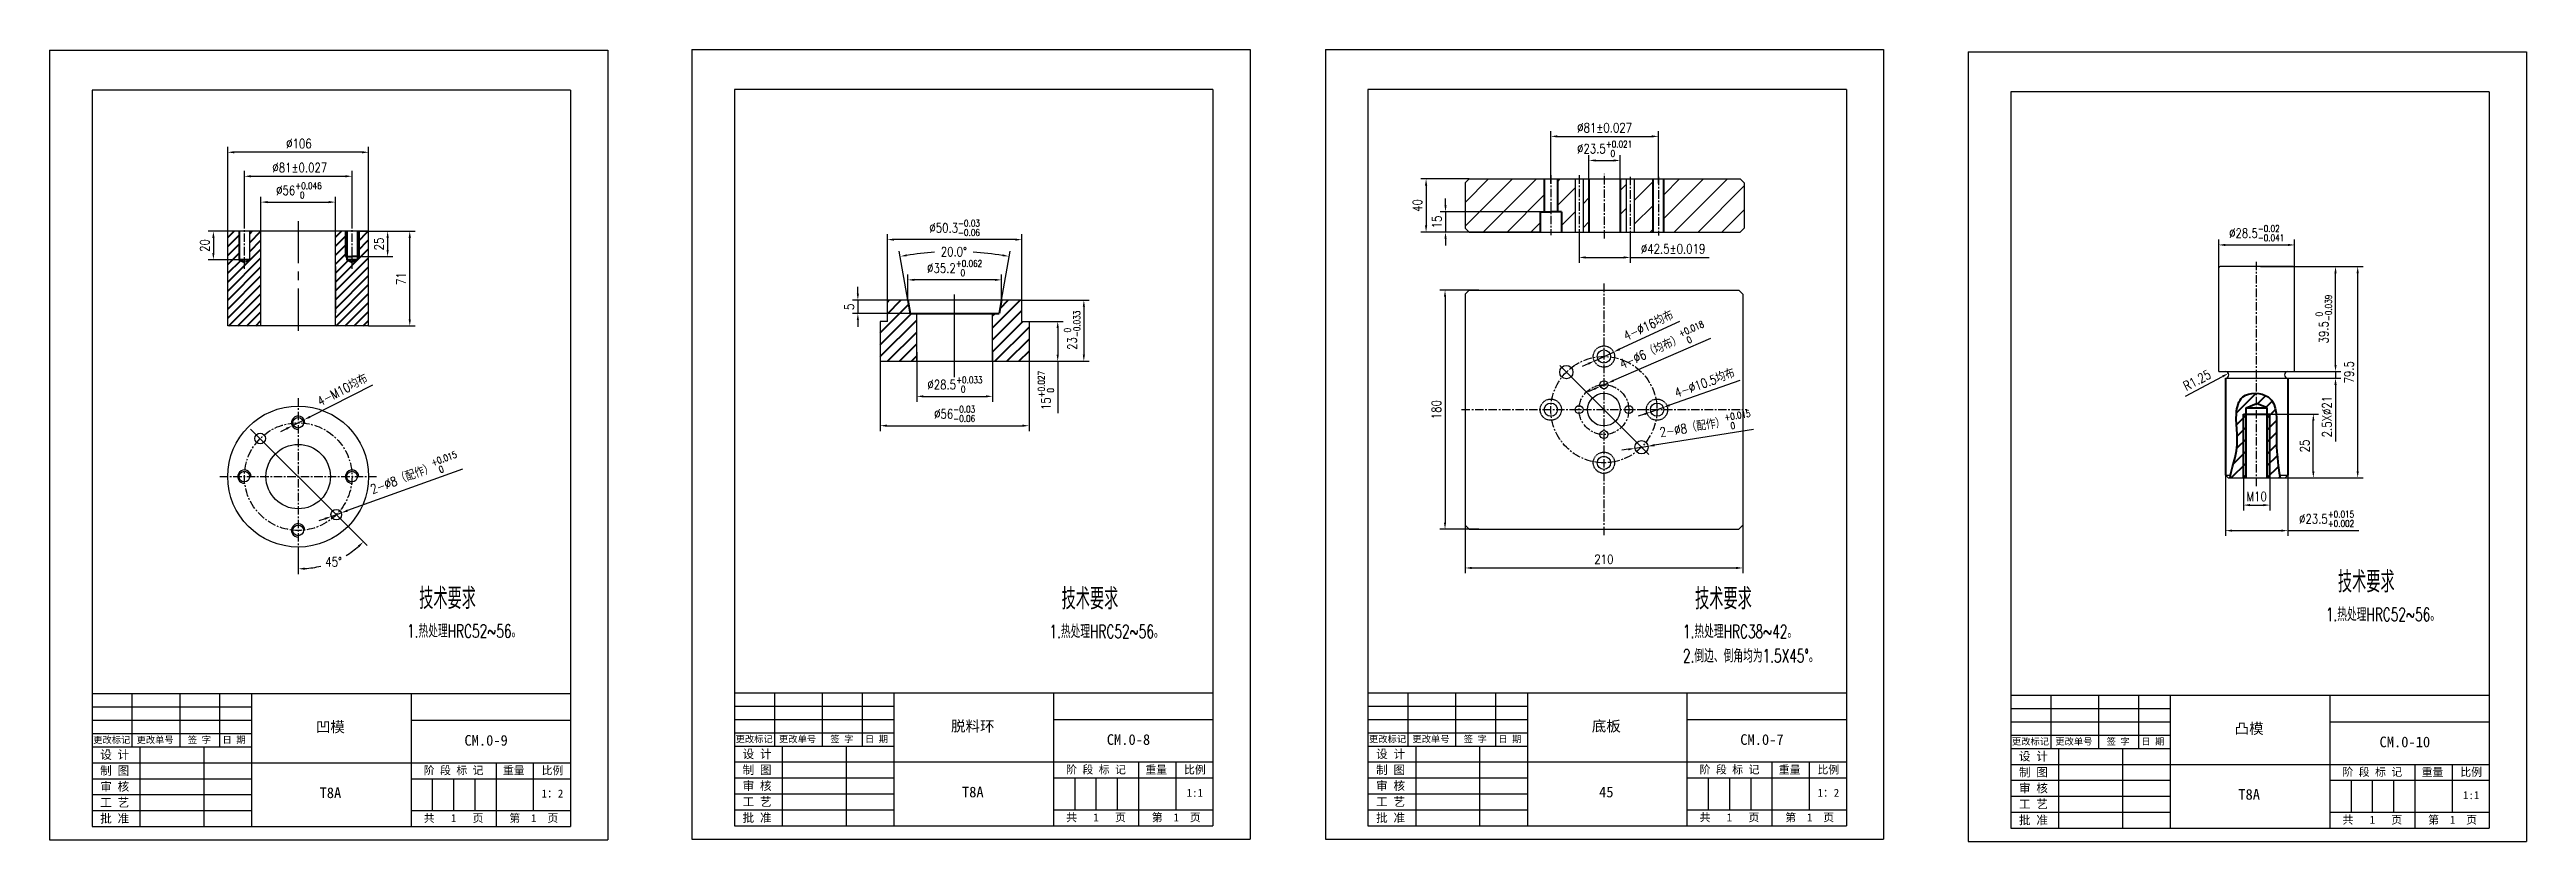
# Model space of a CAD drawing. Extents: x -23172 to -18855, y 7404 to 10591.
# Drawn here: x -20727 to -19795, y 9597 to 9895 of the extents above; entities that cross this region are included whole.
import ezdxf
from ezdxf.enums import TextEntityAlignment as Align

# ---------------------------------------------------------------- set-up
doc = ezdxf.new("R2010")
doc.units = 0
doc.header["$LTSCALE"] = 10
doc.linetypes.add('CENTER', pattern=[50.8, 31.75, -6.35, 6.35, -6.35])
doc.linetypes.add('DASHED', pattern=[0.75, 0.5, -0.25])
doc.layers.get('DEFPOINTS').update_dxf_attribs({"linetype": 'CONTINUOUS'})
for name, color, linetype in [('2细线层', 3, 'CONTINUOUS'), ('3中心线层', 1, 'CENTER'), ('6文字层', 3, 'CONTINUOUS'), ('7标注层', 4, 'CONTINUOUS'), ('CONT', 3, 'CONTINUOUS'), ('TEXT', 1, 'CONTINUOUS')]:
    doc.layers.add(name, color=color, linetype=linetype)
doc.layers.add('YELLOW', color=2, linetype='CONTINUOUS', lineweight=40)
doc.styles.add('CHINA1', font='')
doc.styles.add('PC_TEXTSTYLE', font='txt.shx', dxfattribs={"width": 0.8, "bigfont": 'hzfs.shx'})
doc.styles.get('CHINA1').set_extended_font_data('SimSun')
doc.dimstyles.new('TH_GBDIM', dxfattribs={"dimtxt": 3.5, "dimasz": 2.5, "dimexe": 2, "dimexo": 0, "dimgap": 1.5, "dimtad": 1, "dimdec": 1, "dimzin": 0, "dimdsep": 46, "dimtxsty": 'PC_TEXTSTYLE', "dimcen": 2.5, "dimadec": 0, "dimazin": 0, "dimtfac": 0.714286, "dimtdec": 4, "dimtmove": 0, "dimatfit": 3, "dimfxl": 1, "dimtolj": 1, "dimtzin": 0, "dimarcsym": 0})
pattern_1 = [(45, (20323.484, -9704.9204), (-2.24506403, 2.24506403), [])]

msp = doc.modelspace()

# ---------------------------------------------------------------- texts
at = {"layer": '6文字层', "lineweight": -3, "ltscale": 0.5, "style": 'PC_TEXTSTYLE', "width": 0.667}
for s, height, p in [('技术要求', 8, (-20587.5, 9684.22)), ('技术要求', 8, (-20345.81, 9684.06)), ('技术要求', 8, (-20107.49, 9684.06)), ('技术要求', 8, (-19865.63, 9690.44)), ('1.热处理HRC52~56。', 5, (-19870.18, 9679.66)), ('1.热处理HRC52~56。', 5, (-20592.05, 9673.44)), ('1.热处理HRC52~56。', 5, (-20350.37, 9673.28)), ('1.热处理HRC38~42。', 5, (-20112.04, 9673.28)), ('2.倒边、倒角均为1.5X45%%D。', 5, (-20112.04, 9664.08))]:
    msp.add_text(s, height=height, dxfattribs=at).set_placement(p)
at = {"layer": 'TEXT', "lineweight": -3, "style": 'CHINA1'}
for s, height, p in [('更改标记', 2.5, (-20703.16, 9633.75)), ('更改单号', 2.5, (-20686.84, 9633.75)), ('签 字', 2.5, (-20670.16, 9633.75)), ('日 期', 2.5, (-20657.15, 9633.75)), ('凹模', 4, (-20620.9, 9637.87)), ('CM.0-9', 4, (-20562.32, 9632.82)), ('更改标记', 2.5, (-20461.48, 9634.04)), ('更改单号', 2.5, (-20445.16, 9634.04)), ('签 字', 2.5, (-20428.48, 9634.04)), ('日 期', 2.5, (-20415.46, 9634.04)), ('脱料环', 4, (-20379.22, 9638.16)), ('CM.0-8', 4, (-20320.64, 9633.11)), ('更改标记', 2.5, (-20223.16, 9634.04)), ('更改单号', 2.5, (-20206.84, 9634.04)), ('签 字', 2.5, (-20190.16, 9634.04)), ('日 期', 2.5, (-20177.14, 9634.04)), ('底板', 4, (-20140.89, 9638.16)), ('CM.0-7', 4, (-20082.32, 9633.11)), ('更改标记', 2.5, (-19981.3, 9633.15)), ('更改单号', 2.5, (-19964.97, 9633.15)), ('签 字', 2.5, (-19948.3, 9633.15)), ('日 期', 2.5, (-19935.28, 9633.15)), ('凸模', 4, (-19899.03, 9637.26)), ('CM.0-10', 4, (-19840.45, 9632.22)), ('T8A', 4, (-20620.9, 9613.09)), ('阶 段 标 记', 3, (-20574.54, 9622.04)), ('重量', 3, (-20551.91, 9621.98)), ('比例', 3, (-20537.36, 9621.98)), ('T8A', 4, (-20379.22, 9613.38)), ('阶 段 标 记', 3, (-20332.85, 9622.33)), ('重量', 3, (-20310.23, 9622.27)), ('比例', 3, (-20295.67, 9622.27)), ('45', 4, (-20140.89, 9613.38)), ('阶 段 标 记', 3, (-20094.53, 9622.33)), ('重量', 3, (-20071.91, 9622.27)), ('比例', 3, (-20057.35, 9622.27)), ('阶 段 标 记', 3, (-19852.67, 9621.43)), ('重量', 3, (-19830.05, 9621.37)), ('比例', 3, (-19815.49, 9621.37)), ('1：2', 3, (-20537.36, 9613.29)), ('共   1   页', 3, (-20332.85, 9604.33)), ('第  1  页', 3, (-20302.68, 9604.33)), ('1:1', 3, (-20295.67, 9613.58)), ('共   1   页', 3, (-20094.53, 9604.33)), ('第  1  页', 3, (-20064.36, 9604.33)), ('1：2', 3, (-20057.35, 9613.58)), ('T8A', 4, (-19899.03, 9612.48)), ('1:1', 3, (-19815.49, 9612.69)), ('共   1   页', 3, (-20574.54, 9604.04)), ('第  1  页', 3, (-20544.37, 9604.04)), ('共   1   页', 3, (-19852.67, 9603.43)), ('第  1  页', 3, (-19822.5, 9603.43))]:
    msp.add_text(s, height=height, dxfattribs=at).set_placement(p, align=Align.CENTER)
for s, p in [('设 计', (-20707.5, 9627.81)), ('设 计', (-20465.82, 9628.09)), ('设 计', (-20227.49, 9628.09)), ('设 计', (-19985.63, 9627.2)), ('制 图', (-20707.5, 9621.81)), ('审 核', (-20707.5, 9615.81)), ('制 图', (-20465.82, 9622.09)), ('审 核', (-20465.82, 9616.09)), ('制 图', (-20227.49, 9622.09)), ('审 核', (-20227.49, 9616.09)), ('制 图', (-19985.63, 9621.2)), ('审 核', (-19985.63, 9615.2)), ('工 艺', (-20707.5, 9609.81)), ('批 准', (-20465.82, 9604.09)), ('工 艺', (-20465.82, 9610.09)), ('批 准', (-20227.49, 9604.09)), ('工 艺', (-20227.49, 9610.09)), ('工 艺', (-19985.63, 9609.2)), ('批 准', (-20707.5, 9603.81)), ('批 准', (-19985.63, 9603.2))]:
    msp.add_text(s, height=3.2, dxfattribs=at).set_placement(p)

# ---------------------------------------------------------------- blocks, each defined once
blk = doc.blocks.new('*D193')
at = {"layer": '7标注层', "color": 0, "lineweight": -2, "ltscale": 0.5}
for p, q in [((-20571.24, 9736.79), (-20614.46, 9721.23)), ((-20620.57, 9719.03), (-20616.81, 9720.38)), ((-20622.93, 9718.18), (-20625.28, 9717.34))]:
    blk.add_line(p, q, dxfattribs=at)
at = {"layer": '7标注层', "color": 0, "lineweight": -3, "ltscale": 0.5}
for points in [[(-20614.6, 9721.62), (-20614.32, 9720.84), (-20616.81, 9720.38)], [(-20623.07, 9718.57), (-20622.79, 9717.79), (-20620.57, 9719.03)]]:
    blk.add_solid(points, dxfattribs=at)
at = {"layer": 'DEFPOINTS', "color": 0, "lineweight": -3, "ltscale": 0.5}
for p in [(-20616.81, 9720.38), (-20620.57, 9719.03)]:
    blk.add_point(p, dxfattribs=at)
at = {"layer": '7标注层', "color": 0, "lineweight": -3, "ltscale": 0.5, "insert": (-20589.28, 9734.99), "char_height": 3.5, "attachment_point": 5, "rotation": 19.79836, "style": 'PC_TEXTSTYLE'}
blk.add_mtext('\\A1;2-%%c8（配作）{}{\\H0.7143x;\\S+0.015^  0;}', dxfattribs=at)
blk = doc.blocks.new('*D191')
at = {"layer": '7标注层', "color": 0, "lineweight": -2, "ltscale": 0.5}
for p, q in [((-20615.2, 9716.21), (-20607.06, 9708.07)), ((-20633.01, 9704.53), (-20633.01, 9697.32))]:
    blk.add_line(p, q, dxfattribs=at)
for start, end in [(301.33405, 310.87191), (274.12809, 284.20193)]:
    blk.add_arc((-20633.01, 9734.03), 34.71, start, end, dxfattribs=at)
at = {"layer": '7标注层', "color": 0, "lineweight": -3, "ltscale": 0.5}
for points in [[(-20610.58, 9708.09), (-20610.02, 9707.48), (-20608.47, 9709.49)], [(-20630.5, 9698.99), (-20630.53, 9699.83), (-20633.01, 9699.32)]]:
    blk.add_solid(points, dxfattribs=at)
at = {"layer": 'DEFPOINTS', "color": 0, "lineweight": -3, "ltscale": 0.5}
for p in [(-20633.01, 9763.53), (-20650.91, 9751.92), (-20615.2, 9716.21), (-20633.01, 9704.53), (-20624.03, 9700.5)]:
    blk.add_point(p, dxfattribs=at)
at = {"layer": '7标注层', "color": 0, "lineweight": -3, "ltscale": 0.5, "insert": (-20619.73, 9701.96), "char_height": 3.5, "attachment_point": 5, "style": 'PC_TEXTSTYLE'}
blk.add_mtext('\\A1;45%%d{}{}', dxfattribs=at)
blk = doc.blocks.new('*D192')
at = {"layer": '7标注层', "color": 0, "lineweight": -2, "ltscale": 0.5}
for p, q in [((-20605.03, 9768.42), (-20628.55, 9756.53)), ((-20637.47, 9752.02), (-20639.71, 9750.89)), ((-20635.24, 9753.15), (-20630.78, 9755.4))]:
    blk.add_line(p, q, dxfattribs=at)
at = {"layer": '7标注层', "color": 0, "lineweight": -3, "ltscale": 0.5}
for points in [[(-20628.74, 9756.9), (-20628.36, 9756.16), (-20630.78, 9755.4)], [(-20637.66, 9752.39), (-20637.29, 9751.65), (-20635.24, 9753.15)]]:
    blk.add_solid(points, dxfattribs=at)
at = {"layer": 'DEFPOINTS', "color": 0, "lineweight": -3, "ltscale": 0.5}
for p in [(-20635.24, 9753.15), (-20630.78, 9755.4)]:
    blk.add_point(p, dxfattribs=at)
at = {"layer": '7标注层', "color": 0, "lineweight": -3, "ltscale": 0.5, "insert": (-20616.37, 9766.67), "char_height": 3.5, "attachment_point": 5, "rotation": 26.8056, "style": 'PC_TEXTSTYLE'}
blk.add_mtext('\\A1;4-M10均布{}{}', dxfattribs=at)
blk = doc.blocks.new('*D194')
at = {"layer": '7标注层', "color": 0, "lineweight": -2, "ltscale": 0.5}
for p, q in [((-20659.51, 9826.33), (-20659.51, 9858.03)), ((-20609.01, 9856.03), (-20657.01, 9856.03)), ((-20606.51, 9826.33), (-20606.51, 9858.03))]:
    blk.add_line(p, q, dxfattribs=at)
at = {"layer": '7标注层', "color": 0, "lineweight": -3, "ltscale": 0.5}
for points in [[(-20657.01, 9856.44), (-20657.01, 9855.61), (-20659.51, 9856.03)], [(-20609.01, 9856.44), (-20609.01, 9855.61), (-20606.51, 9856.03)]]:
    blk.add_solid(points, dxfattribs=at)
at = {"layer": 'DEFPOINTS', "color": 0, "lineweight": -3, "ltscale": 0.5}
for p in [(-20659.51, 9856.03), (-20659.51, 9826.33), (-20606.51, 9826.33)]:
    blk.add_point(p, dxfattribs=at)
at = {"layer": '7标注层', "color": 0, "lineweight": -3, "ltscale": 0.5, "insert": (-20632.75, 9859.28), "char_height": 3.5, "attachment_point": 5, "style": 'PC_TEXTSTYLE'}
blk.add_mtext('\\A1;%%c106{}{}', dxfattribs=at)
blk = doc.blocks.new('*D195')
at = {"layer": '7标注层', "color": 0, "lineweight": -2, "ltscale": 0.5}
for p, q in [((-20653.26, 9827.51), (-20653.26, 9849)), ((-20650.76, 9847), (-20615.26, 9847)), ((-20612.76, 9827.51), (-20612.76, 9849))]:
    blk.add_line(p, q, dxfattribs=at)
at = {"layer": '7标注层', "color": 0, "lineweight": -3, "ltscale": 0.5}
for points in [[(-20650.76, 9847.42), (-20650.76, 9846.59), (-20653.26, 9847)], [(-20615.26, 9847.42), (-20615.26, 9846.59), (-20612.76, 9847)]]:
    blk.add_solid(points, dxfattribs=at)
at = {"layer": 'DEFPOINTS', "color": 0, "lineweight": -3, "ltscale": 0.5}
for p in [(-20612.76, 9847), (-20653.26, 9827.51), (-20612.76, 9827.51)]:
    blk.add_point(p, dxfattribs=at)
at = {"layer": '7标注层', "color": 0, "lineweight": -3, "ltscale": 0.5, "insert": (-20632.41, 9850.25), "char_height": 3.5, "attachment_point": 5, "style": 'PC_TEXTSTYLE'}
blk.add_mtext('\\A1;%%c81{}{%%p0.027}', dxfattribs=at)
blk = doc.blocks.new('*D196')
at = {"layer": '7标注层', "color": 0, "lineweight": -2, "ltscale": 0.5}
for p, q in [((-20647.01, 9824.58), (-20647.01, 9839.28)), ((-20644.51, 9837.28), (-20621.51, 9837.28)), ((-20619.01, 9824.58), (-20619.01, 9839.28))]:
    blk.add_line(p, q, dxfattribs=at)
at = {"layer": '7标注层', "color": 0, "lineweight": -3, "ltscale": 0.5}
for points in [[(-20644.51, 9837.7), (-20644.51, 9836.87), (-20647.01, 9837.28)], [(-20621.51, 9837.7), (-20621.51, 9836.87), (-20619.01, 9837.28)]]:
    blk.add_solid(points, dxfattribs=at)
at = {"layer": 'DEFPOINTS', "color": 0, "lineweight": -3, "ltscale": 0.5}
for p in [(-20619.01, 9837.28), (-20647.01, 9824.58), (-20619.01, 9824.58)]:
    blk.add_point(p, dxfattribs=at)
at = {"layer": '7标注层', "color": 0, "lineweight": -3, "ltscale": 0.5, "insert": (-20632.75, 9841.7), "char_height": 3.5, "attachment_point": 5, "style": 'PC_TEXTSTYLE'}
blk.add_mtext('\\A1;%%c56{}{\\H0.7143x;\\S+0.046^  0;}', dxfattribs=at)
blk = doc.blocks.new('*D197')
at = {"layer": '7标注层', "color": 0, "lineweight": -2, "ltscale": 0.5}
for p, q in [((-20655.26, 9826.33), (-20666.92, 9826.33)), ((-20664.92, 9823.83), (-20664.92, 9818.11)), ((-20655.26, 9815.61), (-20666.92, 9815.61))]:
    blk.add_line(p, q, dxfattribs=at)
at = {"layer": '7标注层', "color": 0, "lineweight": -3, "ltscale": 0.5}
for points in [[(-20665.34, 9823.83), (-20664.5, 9823.83), (-20664.92, 9826.33)], [(-20665.34, 9818.11), (-20664.5, 9818.11), (-20664.92, 9815.61)]]:
    blk.add_solid(points, dxfattribs=at)
at = {"layer": 'DEFPOINTS', "color": 0, "lineweight": -3, "ltscale": 0.5}
for p in [(-20655.26, 9826.33), (-20664.92, 9815.61), (-20655.26, 9815.61)]:
    blk.add_point(p, dxfattribs=at)
at = {"layer": '7标注层', "color": 0, "lineweight": -3, "ltscale": 0.5, "insert": (-20668.17, 9820.97), "char_height": 3.5, "attachment_point": 5, "rotation": 90, "style": 'PC_TEXTSTYLE'}
blk.add_mtext('\\A1;20{}{}', dxfattribs=at)
blk = doc.blocks.new('*D198')
at = {"layer": '7标注层', "color": 0, "lineweight": -2, "ltscale": 0.5}
for p, q in [((-20610.26, 9826.33), (-20597.37, 9826.33)), ((-20599.37, 9823.83), (-20599.37, 9819.27)), ((-20610.26, 9816.77), (-20597.37, 9816.77))]:
    blk.add_line(p, q, dxfattribs=at)
at = {"layer": '7标注层', "color": 0, "lineweight": -3, "ltscale": 0.5}
for points in [[(-20599.78, 9823.83), (-20598.95, 9823.83), (-20599.37, 9826.33)], [(-20599.78, 9819.27), (-20598.95, 9819.27), (-20599.37, 9816.77)]]:
    blk.add_solid(points, dxfattribs=at)
at = {"layer": 'DEFPOINTS', "color": 0, "lineweight": -3, "ltscale": 0.5}
for p in [(-20610.26, 9826.33), (-20610.26, 9816.77), (-20599.37, 9816.77)]:
    blk.add_point(p, dxfattribs=at)
at = {"layer": '7标注层', "color": 0, "lineweight": -3, "ltscale": 0.5, "insert": (-20602.62, 9821.55), "char_height": 3.5, "attachment_point": 5, "rotation": 90, "style": 'PC_TEXTSTYLE'}
blk.add_mtext('\\A1;25{}{}', dxfattribs=at)
blk = doc.blocks.new('*D199')
at = {"layer": '7标注层', "color": 0, "lineweight": -2, "ltscale": 0.5}
for p, q in [((-20606.51, 9826.33), (-20589.04, 9826.33)), ((-20591.04, 9793.19), (-20591.04, 9823.83)), ((-20606.51, 9790.69), (-20589.04, 9790.69))]:
    blk.add_line(p, q, dxfattribs=at)
at = {"layer": '7标注层', "color": 0, "lineweight": -3, "ltscale": 0.5}
for points in [[(-20591.46, 9823.83), (-20590.63, 9823.83), (-20591.04, 9826.33)], [(-20591.46, 9793.19), (-20590.63, 9793.19), (-20591.04, 9790.69)]]:
    blk.add_solid(points, dxfattribs=at)
at = {"layer": 'DEFPOINTS', "color": 0, "lineweight": -3, "ltscale": 0.5}
for p in [(-20606.51, 9826.33), (-20591.04, 9826.33), (-20606.51, 9790.69)]:
    blk.add_point(p, dxfattribs=at)
at = {"layer": '7标注层', "color": 0, "lineweight": -3, "ltscale": 0.5, "insert": (-20594.29, 9808.51), "char_height": 3.5, "attachment_point": 5, "rotation": 90, "style": 'PC_TEXTSTYLE'}
blk.add_mtext('\\A1;71{}{}', dxfattribs=at)
blk = doc.blocks.new('*D200')
at = {"layer": '7标注层', "color": 0, "lineweight": -2, "ltscale": 0.5}
for p, q in [((-20411.35, 9800.4), (-20411.35, 9825.17)), ((-20363.25, 9823.17), (-20408.85, 9823.17)), ((-20360.75, 9800.4), (-20360.75, 9825.17))]:
    blk.add_line(p, q, dxfattribs=at)
at = {"layer": '7标注层', "color": 0, "lineweight": -3, "ltscale": 0.5}
for points in [[(-20408.85, 9823.59), (-20408.85, 9822.75), (-20411.35, 9823.17)], [(-20363.25, 9823.59), (-20363.25, 9822.75), (-20360.75, 9823.17)]]:
    blk.add_solid(points, dxfattribs=at)
at = {"layer": 'DEFPOINTS', "color": 0, "lineweight": -3, "ltscale": 0.5}
for p in [(-20411.35, 9823.17), (-20411.35, 9800.4), (-20360.75, 9800.4)]:
    blk.add_point(p, dxfattribs=at)
at = {"layer": '7标注层', "color": 0, "lineweight": -3, "ltscale": 0.5, "insert": (-20386.05, 9827.59), "char_height": 3.5, "attachment_point": 5, "style": 'PC_TEXTSTYLE'}
blk.add_mtext('\\A1;%%c50.3{}{\\H0.7143x;\\S-0.03^ -0.06;}', dxfattribs=at)
blk = doc.blocks.new('*D201')
at = {"layer": '7标注层', "color": 0, "lineweight": -2, "ltscale": 0.5}
for p, q in [((-20403.67, 9800.4), (-20406.92, 9818.8)), ((-20368.42, 9800.4), (-20365.17, 9818.8))]:
    blk.add_line(p, q, dxfattribs=at)
for start, end in [(93.64797, 98.78805), (81.21195, 86.64383)]:
    blk.add_arc((-20386.05, 9700.44), 118.19, start, end, dxfattribs=at)
at = {"layer": '7标注层', "color": 0, "lineweight": -3, "ltscale": 0.5}
for points in [[(-20404.03, 9816.83), (-20404.17, 9817.65), (-20406.57, 9816.83)], [(-20367.92, 9817.65), (-20368.06, 9816.83), (-20365.52, 9816.83)]]:
    blk.add_solid(points, dxfattribs=at)
at = {"layer": 'DEFPOINTS', "color": 0, "lineweight": -3, "ltscale": 0.5}
for p in [(-20379.17, 9818.43), (-20403.67, 9800.4), (-20402.79, 9795.4), (-20369.3, 9795.4), (-20368.42, 9800.4)]:
    blk.add_point(p, dxfattribs=at)
at = {"layer": '7标注层', "color": 0, "lineweight": -3, "ltscale": 0.5, "insert": (-20386.35, 9818.63), "char_height": 3.5, "attachment_point": 5, "style": 'PC_TEXTSTYLE'}
blk.add_mtext('\\A1;20.0°', dxfattribs=at)
blk = doc.blocks.new('*D202')
at = {"layer": '7标注层', "color": 0, "lineweight": -2, "ltscale": 0.5}
for p, q in [((-20414.05, 9777.4), (-20414.05, 9751.17)), ((-20358.05, 9777.4), (-20358.05, 9751.17)), ((-20411.55, 9753.17), (-20360.55, 9753.17))]:
    blk.add_line(p, q, dxfattribs=at)
at = {"layer": '7标注层', "color": 0, "lineweight": -3, "ltscale": 0.5}
for points in [[(-20411.55, 9753.59), (-20411.55, 9752.75), (-20414.05, 9753.17)], [(-20360.55, 9753.59), (-20360.55, 9752.75), (-20358.05, 9753.17)]]:
    blk.add_solid(points, dxfattribs=at)
at = {"layer": 'DEFPOINTS', "color": 0, "lineweight": -3, "ltscale": 0.5}
for p in [(-20414.05, 9777.4), (-20358.05, 9777.4), (-20358.05, 9753.17)]:
    blk.add_point(p, dxfattribs=at)
at = {"layer": '7标注层', "color": 0, "lineweight": -3, "ltscale": 0.5, "insert": (-20386.05, 9757.59), "char_height": 3.5, "attachment_point": 5, "style": 'PC_TEXTSTYLE'}
blk.add_mtext('\\A1;%%c56{}{\\H0.7143x;\\S-0.03^ -0.06;}', dxfattribs=at)
blk = doc.blocks.new('*D203')
at = {"layer": '7标注层', "color": 0, "lineweight": -2, "ltscale": 0.5}
for p, q in [((-20400.3, 9780.78), (-20400.3, 9762.21)), ((-20371.8, 9780.78), (-20371.8, 9762.21)), ((-20397.8, 9764.21), (-20374.3, 9764.21))]:
    blk.add_line(p, q, dxfattribs=at)
at = {"layer": '7标注层', "color": 0, "lineweight": -3, "ltscale": 0.5}
for points in [[(-20397.8, 9764.63), (-20397.8, 9763.8), (-20400.3, 9764.21)], [(-20374.3, 9764.63), (-20374.3, 9763.8), (-20371.8, 9764.21)]]:
    blk.add_solid(points, dxfattribs=at)
at = {"layer": 'DEFPOINTS', "color": 0, "lineweight": -3, "ltscale": 0.5}
for p in [(-20400.3, 9780.78), (-20371.8, 9780.78), (-20371.8, 9764.21)]:
    blk.add_point(p, dxfattribs=at)
at = {"layer": '7标注层', "color": 0, "lineweight": -3, "ltscale": 0.5, "insert": (-20385.93, 9768.63), "char_height": 3.5, "attachment_point": 5, "style": 'PC_TEXTSTYLE'}
blk.add_mtext('\\A1;%%c28.5{}{\\H0.7143x;\\S+0.033^  0;}', dxfattribs=at)
blk = doc.blocks.new('*D204')
at = {"layer": '7标注层', "color": 0, "lineweight": -2, "ltscale": 0.5}
for p, q in [((-20361.36, 9800.4), (-20335.44, 9800.4)), ((-20337.44, 9797.9), (-20337.44, 9779.9)), ((-20361.91, 9777.4), (-20335.44, 9777.4))]:
    blk.add_line(p, q, dxfattribs=at)
at = {"layer": '7标注层', "color": 0, "lineweight": -3, "ltscale": 0.5}
for points in [[(-20337.85, 9797.9), (-20337.02, 9797.9), (-20337.44, 9800.4)], [(-20337.85, 9779.9), (-20337.02, 9779.9), (-20337.44, 9777.4)]]:
    blk.add_solid(points, dxfattribs=at)
at = {"layer": 'DEFPOINTS', "color": 0, "lineweight": -3, "ltscale": 0.5}
for p in [(-20361.36, 9800.4), (-20361.91, 9777.4), (-20337.44, 9777.4)]:
    blk.add_point(p, dxfattribs=at)
at = {"layer": '7标注层', "color": 0, "lineweight": -3, "ltscale": 0.5, "insert": (-20341.85, 9789.06), "char_height": 3.5, "attachment_point": 5, "rotation": 90, "style": 'PC_TEXTSTYLE'}
blk.add_mtext('\\A1;23{}{\\H0.7143x;\\S 0^ -0.033;}', dxfattribs=at)
blk = doc.blocks.new('*D205')
at = {"layer": '7标注层', "color": 0, "lineweight": -2, "ltscale": 0.5}
for p, q in [((-20358.05, 9792.4), (-20345.26, 9792.4)), ((-20347.26, 9789.9), (-20347.26, 9779.9)), ((-20358.05, 9777.4), (-20345.26, 9777.4)), ((-20347.26, 9777.4), (-20347.26, 9757.9))]:
    blk.add_line(p, q, dxfattribs=at)
at = {"layer": '7标注层', "color": 0, "lineweight": -3, "ltscale": 0.5}
for points in [[(-20347.68, 9789.9), (-20346.84, 9789.9), (-20347.26, 9792.4)], [(-20347.68, 9779.9), (-20346.84, 9779.9), (-20347.26, 9777.4)]]:
    blk.add_solid(points, dxfattribs=at)
at = {"layer": 'DEFPOINTS', "color": 0, "lineweight": -3, "ltscale": 0.5}
for p in [(-20358.05, 9792.4), (-20358.05, 9777.4), (-20347.26, 9777.4)]:
    blk.add_point(p, dxfattribs=at)
at = {"layer": '7标注层', "color": 0, "lineweight": -3, "ltscale": 0.5, "insert": (-20351.68, 9766.4), "char_height": 3.5, "attachment_point": 5, "rotation": 90, "style": 'PC_TEXTSTYLE'}
blk.add_mtext('\\A1;15{}{\\H0.7143x;\\S+0.027^  0;}', dxfattribs=at)
blk = doc.blocks.new('*D206')
at = {"layer": '7标注层', "color": 0, "lineweight": -2, "ltscale": 0.5}
for p, q in [((-20422.45, 9802.9), (-20422.45, 9805.4)), ((-20398.82, 9800.4), (-20424.45, 9800.4)), ((-20398.82, 9795.4), (-20424.45, 9795.4)), ((-20422.45, 9800.4), (-20422.45, 9795.4)), ((-20422.45, 9792.9), (-20422.45, 9790.4))]:
    blk.add_line(p, q, dxfattribs=at)
at = {"layer": '7标注层', "color": 0, "lineweight": -3, "ltscale": 0.5}
for points in [[(-20422.87, 9802.9), (-20422.04, 9802.9), (-20422.45, 9800.4)], [(-20422.87, 9792.9), (-20422.04, 9792.9), (-20422.45, 9795.4)]]:
    blk.add_solid(points, dxfattribs=at)
at = {"layer": 'DEFPOINTS', "color": 0, "lineweight": -3, "ltscale": 0.5}
for p in [(-20422.45, 9795.4), (-20398.82, 9800.4), (-20398.82, 9795.4)]:
    blk.add_point(p, dxfattribs=at)
at = {"layer": '7标注层', "color": 0, "lineweight": -3, "ltscale": 0.5, "insert": (-20425.7, 9797.9), "char_height": 3.5, "attachment_point": 5, "rotation": 90, "style": 'PC_TEXTSTYLE'}
blk.add_mtext('\\A1;5{}{}', dxfattribs=at)
blk = doc.blocks.new('*D207')
at = {"layer": '7标注层', "color": 0, "lineweight": -2, "ltscale": 0.5}
for p, q in [((-20403.67, 9800.4), (-20403.67, 9810.03)), ((-20370.92, 9808.03), (-20401.17, 9808.03)), ((-20368.42, 9800.4), (-20368.42, 9810.03))]:
    blk.add_line(p, q, dxfattribs=at)
at = {"layer": '7标注层', "color": 0, "lineweight": -3, "ltscale": 0.5}
for points in [[(-20401.17, 9808.44), (-20401.17, 9807.61), (-20403.67, 9808.03)], [(-20370.92, 9808.44), (-20370.92, 9807.61), (-20368.42, 9808.03)]]:
    blk.add_solid(points, dxfattribs=at)
at = {"layer": 'DEFPOINTS', "color": 0, "lineweight": -3, "ltscale": 0.5}
for p in [(-20403.67, 9808.03), (-20403.67, 9800.4), (-20368.42, 9800.4)]:
    blk.add_point(p, dxfattribs=at)
at = {"layer": '7标注层', "color": 0, "lineweight": -3, "ltscale": 0.5, "insert": (-20386.05, 9812.44), "char_height": 3.5, "attachment_point": 5, "style": 'PC_TEXTSTYLE'}
blk.add_mtext('\\A1;%%c35.2{}{\\H0.7143x;\\S+0.062^  0;}', dxfattribs=at)
blk = doc.blocks.new('*D209')
at = {"layer": '7标注层', "color": 0, "lineweight": -2, "ltscale": 0.5}
for p, q in [((-20194.01, 9724.71), (-20194.01, 9697.66)), ((-20089.54, 9724.71), (-20089.54, 9697.66)), ((-20191.51, 9699.66), (-20092.04, 9699.66))]:
    blk.add_line(p, q, dxfattribs=at)
at = {"layer": '7标注层', "color": 0, "lineweight": -3, "ltscale": 0.5}
for points in [[(-20191.51, 9700.07), (-20191.51, 9699.24), (-20194.01, 9699.66)], [(-20092.04, 9700.07), (-20092.04, 9699.24), (-20089.54, 9699.66)]]:
    blk.add_solid(points, dxfattribs=at)
at = {"layer": 'DEFPOINTS', "color": 0, "lineweight": -3, "ltscale": 0.5}
for p in [(-20194.01, 9724.71), (-20089.54, 9724.71), (-20089.54, 9699.66)]:
    blk.add_point(p, dxfattribs=at)
at = {"layer": '7标注层', "color": 0, "lineweight": -3, "ltscale": 0.5, "insert": (-20141.78, 9702.91), "char_height": 3.5, "attachment_point": 5, "style": 'PC_TEXTSTYLE'}
blk.add_mtext('\\A1;210{}{}', dxfattribs=at)
blk = doc.blocks.new('*D208')
at = {"layer": '7标注层', "color": 0, "lineweight": -2, "ltscale": 0.5}
for p, q in [((-20188.79, 9804.21), (-20203.55, 9804.21)), ((-20201.55, 9801.71), (-20201.55, 9716.71)), ((-20188.79, 9714.21), (-20203.55, 9714.21))]:
    blk.add_line(p, q, dxfattribs=at)
at = {"layer": '7标注层', "color": 0, "lineweight": -3, "ltscale": 0.5}
for points in [[(-20201.97, 9801.71), (-20201.14, 9801.71), (-20201.55, 9804.21)], [(-20201.97, 9716.71), (-20201.14, 9716.71), (-20201.55, 9714.21)]]:
    blk.add_solid(points, dxfattribs=at)
at = {"layer": 'DEFPOINTS', "color": 0, "lineweight": -3, "ltscale": 0.5}
for p in [(-20188.79, 9804.21), (-20201.55, 9714.21), (-20188.79, 9714.21)]:
    blk.add_point(p, dxfattribs=at)
at = {"layer": '7标注层', "color": 0, "lineweight": -3, "ltscale": 0.5, "insert": (-20204.8, 9759.21), "char_height": 3.5, "attachment_point": 5, "rotation": 90, "style": 'PC_TEXTSTYLE'}
blk.add_mtext('\\A1;180{}{}', dxfattribs=at)
blk = doc.blocks.new('*D217')
at = {"layer": '7标注层', "color": 0, "lineweight": -2, "ltscale": 0.5}
for p, q in [((-20165.76, 9833.59), (-20203.37, 9833.59)), ((-20201.37, 9836.09), (-20201.37, 9838.59)), ((-20201.37, 9833.59), (-20201.37, 9826.02)), ((-20165.76, 9826.02), (-20203.37, 9826.02)), ((-20201.37, 9823.52), (-20201.37, 9821.02))]:
    blk.add_line(p, q, dxfattribs=at)
at = {"layer": '7标注层', "color": 0, "lineweight": -3, "ltscale": 0.5}
for points in [[(-20201.78, 9836.09), (-20200.95, 9836.09), (-20201.37, 9833.59)], [(-20201.78, 9823.52), (-20200.95, 9823.52), (-20201.37, 9826.02)]]:
    blk.add_solid(points, dxfattribs=at)
at = {"layer": 'DEFPOINTS', "color": 0, "lineweight": -3, "ltscale": 0.5}
for p in [(-20165.76, 9833.59), (-20201.37, 9826.02), (-20165.76, 9826.02)]:
    blk.add_point(p, dxfattribs=at)
at = {"layer": '7标注层', "color": 0, "lineweight": -3, "ltscale": 0.5, "insert": (-20204.62, 9829.8), "char_height": 3.5, "attachment_point": 5, "rotation": 90, "style": 'PC_TEXTSTYLE'}
blk.add_mtext('\\A1;15{}{}', dxfattribs=at)
blk = doc.blocks.new('*D218')
at = {"layer": '7标注层', "color": 0, "lineweight": -2, "ltscale": 0.5}
for p, q in [((-20192.51, 9846.02), (-20210.68, 9846.02)), ((-20208.68, 9843.52), (-20208.68, 9828.52)), ((-20192.51, 9826.02), (-20210.68, 9826.02))]:
    blk.add_line(p, q, dxfattribs=at)
at = {"layer": '7标注层', "color": 0, "lineweight": -3, "ltscale": 0.5}
for points in [[(-20209.1, 9843.52), (-20208.26, 9843.52), (-20208.68, 9846.02)], [(-20209.1, 9828.52), (-20208.26, 9828.52), (-20208.68, 9826.02)]]:
    blk.add_solid(points, dxfattribs=at)
at = {"layer": 'DEFPOINTS', "color": 0, "lineweight": -3, "ltscale": 0.5}
for p in [(-20192.51, 9846.02), (-20208.68, 9826.02), (-20192.51, 9826.02)]:
    blk.add_point(p, dxfattribs=at)
at = {"layer": '7标注层', "color": 0, "lineweight": -3, "ltscale": 0.5, "insert": (-20211.93, 9836.02), "char_height": 3.5, "attachment_point": 5, "rotation": 90, "style": 'PC_TEXTSTYLE'}
blk.add_mtext('\\A1;40{}{}', dxfattribs=at)
blk = doc.blocks.new('*D210')
at = {"layer": '7标注层', "color": 0, "lineweight": -2, "ltscale": 0.5}
for p, q in [((-20161.76, 9844.26), (-20161.76, 9864.01)), ((-20159.26, 9862.01), (-20123.76, 9862.01)), ((-20121.26, 9844.26), (-20121.26, 9864.01))]:
    blk.add_line(p, q, dxfattribs=at)
at = {"layer": '7标注层', "color": 0, "lineweight": -3, "ltscale": 0.5}
for points in [[(-20159.26, 9862.42), (-20159.26, 9861.59), (-20161.76, 9862.01)], [(-20123.76, 9862.42), (-20123.76, 9861.59), (-20121.26, 9862.01)]]:
    blk.add_solid(points, dxfattribs=at)
at = {"layer": 'DEFPOINTS', "color": 0, "lineweight": -3, "ltscale": 0.5}
for p in [(-20121.26, 9862.01), (-20161.76, 9844.26), (-20121.26, 9844.26)]:
    blk.add_point(p, dxfattribs=at)
at = {"layer": '7标注层', "color": 0, "lineweight": -3, "ltscale": 0.5, "insert": (-20141.51, 9865.26), "char_height": 3.5, "attachment_point": 5, "style": 'PC_TEXTSTYLE'}
blk.add_mtext('\\A1;%%c81{}{%%p0.027}', dxfattribs=at)
blk = doc.blocks.new('*D215')
at = {"layer": '7标注层', "color": 0, "lineweight": -2, "ltscale": 0.5}
for p, q in [((-20101.74, 9786.02), (-20138.11, 9770.17)), ((-20145.44, 9766.97), (-20147.74, 9765.97)), ((-20143.15, 9767.97), (-20140.4, 9769.17))]:
    blk.add_line(p, q, dxfattribs=at)
at = {"layer": '7标注层', "color": 0, "lineweight": -3, "ltscale": 0.5}
for points in [[(-20145.61, 9767.35), (-20145.28, 9766.59), (-20143.15, 9767.97)], [(-20138.28, 9770.55), (-20137.94, 9769.78), (-20140.4, 9769.17)]]:
    blk.add_solid(points, dxfattribs=at)
at = {"layer": 'DEFPOINTS', "color": 0, "lineweight": -3, "ltscale": 0.5}
for p in [(-20143.15, 9767.97), (-20140.4, 9769.17)]:
    blk.add_point(p, dxfattribs=at)
at = {"layer": '7标注层', "color": 0, "lineweight": -3, "ltscale": 0.5, "insert": (-20119.63, 9783.04), "char_height": 3.5, "attachment_point": 5, "rotation": 23.55558, "style": 'PC_TEXTSTYLE'}
blk.add_mtext('\\A1;4-%%c6（均布）{}{\\H0.7143x;\\S+0.018^  0;}', dxfattribs=at)
blk = doc.blocks.new('*D216')
at = {"layer": '7标注层', "color": 0, "lineweight": -2, "ltscale": 0.5}
for p, q in [((-20090.61, 9770.16), (-20117.08, 9760.86)), ((-20126.51, 9757.55), (-20128.87, 9756.72)), ((-20124.15, 9758.38), (-20119.44, 9760.04))]:
    blk.add_line(p, q, dxfattribs=at)
at = {"layer": '7标注层', "color": 0, "lineweight": -3, "ltscale": 0.5}
for points in [[(-20126.65, 9757.94), (-20126.37, 9757.16), (-20124.15, 9758.38)], [(-20117.21, 9761.26), (-20116.94, 9760.47), (-20119.44, 9760.04)]]:
    blk.add_solid(points, dxfattribs=at)
at = {"layer": 'DEFPOINTS', "color": 0, "lineweight": -3, "ltscale": 0.5}
for p in [(-20124.15, 9758.38), (-20119.44, 9760.04)]:
    blk.add_point(p, dxfattribs=at)
at = {"layer": '7标注层', "color": 0, "lineweight": -3, "ltscale": 0.5, "insert": (-20103.84, 9769.28), "char_height": 3.5, "attachment_point": 5, "rotation": 19.34754, "style": 'PC_TEXTSTYLE'}
blk.add_mtext('\\A1;4-%%c10.5均布{}{}', dxfattribs=at)
blk = doc.blocks.new('*D214')
at = {"layer": '7标注层', "color": 0, "lineweight": -2, "ltscale": 0.5}
for p, q in [((-20113.4, 9792.36), (-20135.88, 9781.93)), ((-20147.67, 9776.46), (-20149.94, 9775.4)), ((-20145.41, 9777.51), (-20138.15, 9780.88))]:
    blk.add_line(p, q, dxfattribs=at)
at = {"layer": '7标注层', "color": 0, "lineweight": -3, "ltscale": 0.5}
for points in [[(-20147.85, 9776.83), (-20147.5, 9776.08), (-20145.41, 9777.51)], [(-20136.06, 9782.31), (-20135.71, 9781.55), (-20138.15, 9780.88)]]:
    blk.add_solid(points, dxfattribs=at)
at = {"layer": 'DEFPOINTS', "color": 0, "lineweight": -3, "ltscale": 0.5}
for p in [(-20145.41, 9777.51), (-20138.15, 9780.88)]:
    blk.add_point(p, dxfattribs=at)
at = {"layer": '7标注层', "color": 0, "lineweight": -3, "ltscale": 0.5, "insert": (-20125, 9790.9), "char_height": 3.5, "attachment_point": 5, "rotation": 24.89814, "style": 'PC_TEXTSTYLE'}
blk.add_mtext('\\A1;4-%%c16均布{}{}', dxfattribs=at)
blk = doc.blocks.new('*D213')
at = {"layer": '7标注层', "color": 0, "lineweight": -2, "ltscale": 0.5}
for p, q in [((-20085.5, 9751.75), (-20122.71, 9745.86)), ((-20132.59, 9744.3), (-20135.05, 9743.91)), ((-20130.12, 9744.69), (-20125.18, 9745.47))]:
    blk.add_line(p, q, dxfattribs=at)
at = {"layer": '7标注层', "color": 0, "lineweight": -3, "ltscale": 0.5}
for points in [[(-20132.65, 9744.71), (-20132.52, 9743.88), (-20130.12, 9744.69)], [(-20122.77, 9746.27), (-20122.64, 9745.45), (-20125.18, 9745.47)]]:
    blk.add_solid(points, dxfattribs=at)
at = {"layer": 'DEFPOINTS', "color": 0, "lineweight": -3, "ltscale": 0.5}
for p in [(-20130.12, 9744.69), (-20125.18, 9745.47)]:
    blk.add_point(p, dxfattribs=at)
at = {"layer": '7标注层', "color": 0, "lineweight": -3, "ltscale": 0.5, "insert": (-20103.56, 9753.36), "char_height": 3.5, "attachment_point": 5, "rotation": 8.99301, "style": 'PC_TEXTSTYLE'}
blk.add_mtext('\\A1;2-%%c8（配作）{}{\\H0.7143x;\\S+0.015^  0;}', dxfattribs=at)
blk = doc.blocks.new('*D211')
at = {"layer": '7标注层', "color": 0, "lineweight": -2, "ltscale": 0.5}
for p, q in [((-20147.39, 9840.94), (-20147.39, 9854.95)), ((-20144.89, 9852.95), (-20138.14, 9852.95)), ((-20135.64, 9840.94), (-20135.64, 9854.95))]:
    blk.add_line(p, q, dxfattribs=at)
at = {"layer": '7标注层', "color": 0, "lineweight": -3, "ltscale": 0.5}
for points in [[(-20144.89, 9853.36), (-20144.89, 9852.53), (-20147.39, 9852.95)], [(-20138.14, 9853.36), (-20138.14, 9852.53), (-20135.64, 9852.95)]]:
    blk.add_solid(points, dxfattribs=at)
at = {"layer": 'DEFPOINTS', "color": 0, "lineweight": -3, "ltscale": 0.5}
for p in [(-20135.64, 9852.95), (-20147.39, 9840.94), (-20135.64, 9840.94)]:
    blk.add_point(p, dxfattribs=at)
at = {"layer": '7标注层', "color": 0, "lineweight": -3, "ltscale": 0.5, "insert": (-20141.51, 9857.36), "char_height": 3.5, "attachment_point": 5, "style": 'PC_TEXTSTYLE'}
blk.add_mtext('\\A1;%%c23.5{}{\\H0.7143x;\\S+0.021^  0;}', dxfattribs=at)
blk = doc.blocks.new('*D212')
at = {"layer": '7标注层', "color": 0, "lineweight": -2, "ltscale": 0.5}
for p, q in [((-20151.14, 9824.98), (-20151.14, 9814.47)), ((-20131.89, 9824.98), (-20131.89, 9814.47)), ((-20148.64, 9816.47), (-20134.39, 9816.47)), ((-20131.89, 9816.47), (-20102.12, 9816.47))]:
    blk.add_line(p, q, dxfattribs=at)
at = {"layer": '7标注层', "color": 0, "lineweight": -3, "ltscale": 0.5}
for points in [[(-20148.64, 9816.89), (-20148.64, 9816.05), (-20151.14, 9816.47)], [(-20134.39, 9816.89), (-20134.39, 9816.05), (-20131.89, 9816.47)]]:
    blk.add_solid(points, dxfattribs=at)
at = {"layer": 'DEFPOINTS', "color": 0, "lineweight": -3, "ltscale": 0.5}
for p in [(-20151.14, 9824.98), (-20131.89, 9824.98), (-20131.89, 9816.47)]:
    blk.add_point(p, dxfattribs=at)
at = {"layer": '7标注层', "color": 0, "lineweight": -3, "ltscale": 0.5, "insert": (-20115.75, 9819.72), "char_height": 3.5, "attachment_point": 5, "style": 'PC_TEXTSTYLE'}
blk.add_mtext('\\A1;%%c42.5{}{%%p0.019}', dxfattribs=at)
blk = doc.blocks.new('*D219')
at = {"layer": '7标注层', "color": 0, "lineweight": -2, "ltscale": 0.5}
blk.add_line((-19922.98, 9764.31), (-19909.05, 9771.7), dxfattribs=at)
at = {"layer": '7标注层', "color": 0, "lineweight": -3, "ltscale": 0.5}
blk.add_solid([(-19909.24, 9772.06), (-19908.85, 9771.33), (-19906.84, 9772.87)], dxfattribs=at)
at = {"layer": 'DEFPOINTS', "color": 0, "lineweight": -3, "ltscale": 0.5}
for p in [(-19907.95, 9772.28), (-19906.84, 9772.87)]:
    blk.add_point(p, dxfattribs=at)
at = {"layer": '7标注层', "color": 0, "lineweight": -3, "ltscale": 0.5, "insert": (-19918.64, 9770.29), "char_height": 3.5, "attachment_point": 5, "rotation": 27.9561, "style": 'PC_TEXTSTYLE'}
blk.add_mtext('\\A1;R1.25{}{}', dxfattribs=at)
blk = doc.blocks.new('*D220')
at = {"layer": '7标注层', "color": 0, "lineweight": -2, "ltscale": 0.5}
for p, q in [((-19910.45, 9809.55), (-19910.45, 9823.17)), ((-19881.95, 9809.55), (-19881.95, 9823.17)), ((-19907.95, 9821.17), (-19884.45, 9821.17))]:
    blk.add_line(p, q, dxfattribs=at)
at = {"layer": '7标注层', "color": 0, "lineweight": -3, "ltscale": 0.5}
for points in [[(-19907.95, 9821.59), (-19907.95, 9820.75), (-19910.45, 9821.17)], [(-19884.45, 9821.59), (-19884.45, 9820.75), (-19881.95, 9821.17)]]:
    blk.add_solid(points, dxfattribs=at)
at = {"layer": 'DEFPOINTS', "color": 0, "lineweight": -3, "ltscale": 0.5}
for p in [(-19881.95, 9821.17), (-19910.45, 9809.55), (-19881.95, 9809.55)]:
    blk.add_point(p, dxfattribs=at)
at = {"layer": '7标注层', "color": 0, "lineweight": -3, "ltscale": 0.5, "insert": (-19896.2, 9825.59), "char_height": 3.5, "attachment_point": 5, "style": 'PC_TEXTSTYLE'}
blk.add_mtext('\\A1;%%c28.5{}{\\H0.7143x;\\S-0.02^ -0.041;}', dxfattribs=at)
blk = doc.blocks.new('*D221')
at = {"layer": '7标注层', "color": 0, "lineweight": -2, "ltscale": 0.5}
for p, q in [((-19894.74, 9813.03), (-19856.19, 9813.03)), ((-19858.19, 9736.03), (-19858.19, 9810.53)), ((-19894.74, 9733.53), (-19856.19, 9733.53))]:
    blk.add_line(p, q, dxfattribs=at)
at = {"layer": '7标注层', "color": 0, "lineweight": -3, "ltscale": 0.5}
for points in [[(-19858.61, 9810.53), (-19857.77, 9810.53), (-19858.19, 9813.03)], [(-19858.61, 9736.03), (-19857.77, 9736.03), (-19858.19, 9733.53)]]:
    blk.add_solid(points, dxfattribs=at)
at = {"layer": 'DEFPOINTS', "color": 0, "lineweight": -3, "ltscale": 0.5}
for p in [(-19894.74, 9813.03), (-19858.19, 9813.03), (-19894.74, 9733.53)]:
    blk.add_point(p, dxfattribs=at)
at = {"layer": '7标注层', "color": 0, "lineweight": -3, "ltscale": 0.5, "insert": (-19861.44, 9773.28), "char_height": 3.5, "attachment_point": 5, "rotation": 90, "style": 'PC_TEXTSTYLE'}
blk.add_mtext('\\A1;79.5{}{}', dxfattribs=at)
blk = doc.blocks.new('*D222')
at = {"layer": '7标注层', "color": 0, "lineweight": -2, "ltscale": 0.5}
for p, q in [((-19883.62, 9813.03), (-19864.53, 9813.03)), ((-19866.53, 9776.03), (-19866.53, 9810.53)), ((-19883.62, 9773.53), (-19864.53, 9773.53))]:
    blk.add_line(p, q, dxfattribs=at)
at = {"layer": '7标注层', "color": 0, "lineweight": -3, "ltscale": 0.5}
for points in [[(-19866.95, 9810.53), (-19866.12, 9810.53), (-19866.53, 9813.03)], [(-19866.95, 9776.03), (-19866.12, 9776.03), (-19866.53, 9773.53)]]:
    blk.add_solid(points, dxfattribs=at)
at = {"layer": 'DEFPOINTS', "color": 0, "lineweight": -3, "ltscale": 0.5}
for p in [(-19883.62, 9813.03), (-19866.53, 9813.03), (-19883.62, 9773.53)]:
    blk.add_point(p, dxfattribs=at)
at = {"layer": '7标注层', "color": 0, "lineweight": -3, "ltscale": 0.5, "insert": (-19870.95, 9793.28), "char_height": 3.5, "attachment_point": 5, "rotation": 90, "style": 'PC_TEXTSTYLE'}
blk.add_mtext('\\A1;39.5{}{\\H0.7143x;\\S 0^ -0.039;}', dxfattribs=at)
blk = doc.blocks.new('*D223')
at = {"layer": '7标注层', "color": 0, "lineweight": -2, "ltscale": 0.5}
for p, q in [((-19866.53, 9776.03), (-19866.53, 9778.53)), ((-19888.78, 9773.53), (-19864.53, 9773.53)), ((-19888.78, 9771.03), (-19864.53, 9771.03)), ((-19866.53, 9773.53), (-19866.53, 9771.03)), ((-19866.53, 9768.53), (-19866.53, 9747.17))]:
    blk.add_line(p, q, dxfattribs=at)
at = {"layer": '7标注层', "color": 0, "lineweight": -3, "ltscale": 0.5}
for points in [[(-19866.95, 9776.03), (-19866.12, 9776.03), (-19866.53, 9773.53)], [(-19866.95, 9768.53), (-19866.12, 9768.53), (-19866.53, 9771.03)]]:
    blk.add_solid(points, dxfattribs=at)
at = {"layer": 'DEFPOINTS', "color": 0, "lineweight": -3, "ltscale": 0.5}
for p in [(-19888.78, 9773.53), (-19888.78, 9771.03), (-19866.53, 9773.53)]:
    blk.add_point(p, dxfattribs=at)
at = {"layer": '7标注层', "color": 0, "lineweight": -3, "ltscale": 0.5, "insert": (-19869.78, 9756.6), "char_height": 3.5, "attachment_point": 5, "rotation": 90, "style": 'PC_TEXTSTYLE'}
blk.add_mtext('\\A1;2.5X%%c21{}{}', dxfattribs=at)
blk = doc.blocks.new('*D224')
at = {"layer": '7标注层', "color": 0, "lineweight": -2, "ltscale": 0.5}
for p, q in [((-19891.2, 9757.53), (-19872.88, 9757.53)), ((-19874.88, 9736.03), (-19874.88, 9755.03)), ((-19891.2, 9733.53), (-19872.88, 9733.53))]:
    blk.add_line(p, q, dxfattribs=at)
at = {"layer": '7标注层', "color": 0, "lineweight": -3, "ltscale": 0.5}
for points in [[(-19875.29, 9755.03), (-19874.46, 9755.03), (-19874.88, 9757.53)], [(-19875.29, 9736.03), (-19874.46, 9736.03), (-19874.88, 9733.53)]]:
    blk.add_solid(points, dxfattribs=at)
at = {"layer": 'DEFPOINTS', "color": 0, "lineweight": -3, "ltscale": 0.5}
for p in [(-19891.2, 9757.53), (-19874.88, 9757.53), (-19891.2, 9733.53)]:
    blk.add_point(p, dxfattribs=at)
at = {"layer": '7标注层', "color": 0, "lineweight": -3, "ltscale": 0.5, "insert": (-19878.13, 9745.53), "char_height": 3.5, "attachment_point": 5, "rotation": 90, "style": 'PC_TEXTSTYLE'}
blk.add_mtext('\\A1;25{}{}', dxfattribs=at)
blk = doc.blocks.new('*D225')
at = {"layer": '7标注层', "color": 0, "lineweight": -2, "ltscale": 0.5}
for p, q in [((-19907.95, 9739.3), (-19907.95, 9711.69)), ((-19884.45, 9739.3), (-19884.45, 9711.69)), ((-19905.45, 9713.69), (-19886.95, 9713.69)), ((-19884.45, 9713.69), (-19857.81, 9713.69))]:
    blk.add_line(p, q, dxfattribs=at)
at = {"layer": '7标注层', "color": 0, "lineweight": -3, "ltscale": 0.5}
for points in [[(-19905.45, 9714.11), (-19905.45, 9713.28), (-19907.95, 9713.69)], [(-19886.95, 9714.11), (-19886.95, 9713.28), (-19884.45, 9713.69)]]:
    blk.add_solid(points, dxfattribs=at)
at = {"layer": 'DEFPOINTS', "color": 0, "lineweight": -3, "ltscale": 0.5}
for p in [(-19907.95, 9739.3), (-19884.45, 9739.3), (-19884.45, 9713.69)]:
    blk.add_point(p, dxfattribs=at)
at = {"layer": '7标注层', "color": 0, "lineweight": -3, "ltscale": 0.5, "insert": (-19869.88, 9718.11), "char_height": 3.5, "attachment_point": 5, "style": 'PC_TEXTSTYLE'}
blk.add_mtext('\\A1;%%c23.5{}{\\H0.7143x;\\S+0.015^ +0.002;}', dxfattribs=at)
blk = doc.blocks.new('*D226')
at = {"layer": '7标注层', "color": 0, "lineweight": -2, "ltscale": 0.5}
for p, q in [((-19901.2, 9735.93), (-19901.2, 9721.3)), ((-19891.2, 9735.93), (-19891.2, 9721.3)), ((-19898.7, 9723.3), (-19893.7, 9723.3))]:
    blk.add_line(p, q, dxfattribs=at)
at = {"layer": '7标注层', "color": 0, "lineweight": -3, "ltscale": 0.5}
for points in [[(-19898.7, 9723.71), (-19898.7, 9722.88), (-19901.2, 9723.3)], [(-19893.7, 9723.71), (-19893.7, 9722.88), (-19891.2, 9723.3)]]:
    blk.add_solid(points, dxfattribs=at)
at = {"layer": 'DEFPOINTS', "color": 0, "lineweight": -3, "ltscale": 0.5}
for p in [(-19901.2, 9735.93), (-19891.2, 9735.93), (-19891.2, 9723.3)]:
    blk.add_point(p, dxfattribs=at)
at = {"layer": '7标注层', "color": 0, "lineweight": -3, "ltscale": 0.5, "insert": (-19896.2, 9726.55), "char_height": 3.5, "attachment_point": 5, "style": 'PC_TEXTSTYLE'}
blk.add_mtext('\\A1;M10{}{}', dxfattribs=at)

# ---------------------------------------------------------------- dimensions: what is measured, and where the dimension line sits
at = {"layer": '7标注层', "lineweight": -3, "ltscale": 0.5}
dim = msp.add_linear_dim(base=(-20659.51, 9856.03), p1=(-20606.51, 9826.33), p2=(-20659.51, 9826.33), text='%%c106{}{}', dimstyle='TH_GBDIM', override={"dimgap": 1.5, "dimtad": 1, "dimjust": 0, "dimdec": 1, "dimlfac": 1, "dimse1": 0, "dimse2": 0, "dimsd1": 0, "dimsd2": 0}, dxfattribs=at)
dim.commit()
dim.dimension.update_dxf_attribs({"geometry": '*D194', "text_midpoint": (-20632.75, 9856.03), "dimtype": 160})
for base, p1, p2, angle, text, picture, middle in [((-20121.26, 9862.01), (-20161.76, 9844.26), (-20121.26, 9844.26), 180, '%%c81{}{%%p0.027}', '*D210', (-20141.51, 9865.26)), ((-20208.68, 9826.02), (-20192.51, 9846.02), (-20192.51, 9826.02), 90, '40{}{}', '*D218', (-20211.93, 9836.02)), ((-20201.37, 9826.02), (-20165.76, 9833.59), (-20165.76, 9826.02), 90, '15{}{}', '*D217', (-20204.62, 9829.8)), ((-20664.92, 9815.61), (-20655.26, 9826.33), (-20655.26, 9815.61), 90, '20{}{}', '*D197', (-20668.17, 9820.97)), ((-20599.37, 9816.77), (-20610.26, 9826.33), (-20610.26, 9816.77), 90, '25{}{}', '*D198', (-20602.62, 9821.55)), ((-20591.04, 9826.33), (-20606.51, 9790.69), (-20606.51, 9826.33), 90, '71{}{}', '*D199', (-20594.29, 9808.51)), ((-20131.89, 9816.47), (-20151.14, 9824.98), (-20131.89, 9824.98), 180, '%%c42.5{}{%%p0.019}', '*D212', (-20115.75, 9819.72)), ((-19881.95, 9821.17), (-19910.45, 9809.55), (-19881.95, 9809.55), 180, '%%c<>{}{\\H0.7143x;\\S-0.02^ -0.041;}', '*D220', (-19896.2, 9825.59)), ((-19858.19, 9813.03), (-19894.74, 9733.53), (-19894.74, 9813.03), 270, '<>{}{}', '*D221', (-19861.44, 9773.28)), ((-19866.53, 9813.03), (-19883.62, 9773.53), (-19883.62, 9813.03), 270, '<>{}{\\H0.7143x;\\S 0^ -0.039;}', '*D222', (-19870.95, 9793.28)), ((-20201.55, 9714.21), (-20188.79, 9804.21), (-20188.79, 9714.21), 90, '180{}{}', '*D208', (-20204.8, 9759.21)), ((-20347.26, 9777.4), (-20358.05, 9792.4), (-20358.05, 9777.4), 90, '15{}{\\H0.7143x;\\S+0.027^  0;}', '*D205', (-20351.68, 9766.4)), ((-19874.88, 9757.53), (-19891.2, 9733.53), (-19891.2, 9757.53), 90, '25{}{}', '*D224', (-19878.13, 9745.53)), ((-19884.45, 9713.69), (-19907.95, 9739.3), (-19884.45, 9739.3), 180, '%%c<>{}{\\H0.7143x;\\S+0.015^ +0.002;}', '*D225', (-19869.88, 9718.11)), ((-19891.2, 9723.3), (-19901.2, 9735.93), (-19891.2, 9735.93), 180, 'M10{}{}', '*D226', (-19896.2, 9726.55)), ((-20089.54, 9699.66), (-20194.01, 9724.71), (-20089.54, 9724.71), 180, '210{}{}', '*D209', (-20141.78, 9702.91))]:
    dim = msp.add_linear_dim(base=base, p1=p1, p2=p2, angle=angle, text=text, dimstyle='TH_GBDIM', override={"dimgap": 1.5, "dimtad": 1, "dimjust": 0, "dimdec": 1, "dimlfac": 1, "dimse1": 0, "dimse2": 0, "dimsd1": 0, "dimsd2": 0}, dxfattribs=at)
    dim.commit()
    dim.dimension.update_dxf_attribs({"geometry": picture, "text_midpoint": middle})
for base, p1, p2, angle, text, picture, middle in [((-20135.64, 9852.95), (-20147.39, 9840.94), (-20135.64, 9840.94), 180, '%%c23.5{}{\\H0.7143x;\\S+0.021^  0;}', '*D211', (-20141.51, 9852.95)), ((-20612.76, 9847), (-20653.26, 9827.51), (-20612.76, 9827.51), 180, '%%c81{}{%%p0.027}', '*D195', (-20632.41, 9847)), ((-20619.01, 9837.28), (-20647.01, 9824.58), (-20619.01, 9824.58), 180, '%%c56{}{\\H0.7143x;\\S+0.046^  0;}', '*D196', (-20632.75, 9837.28)), ((-20371.8, 9764.21), (-20400.3, 9780.78), (-20371.8, 9780.78), 180, '%%c<>{}{\\H0.7143x;\\S+0.033^  0;}', '*D203', (-20385.93, 9764.21)), ((-19866.53, 9773.53), (-19888.78, 9771.03), (-19888.78, 9773.53), 270, '<>X%%c21{}{}', '*D223', (-19866.53, 9756.6))]:
    dim = msp.add_linear_dim(base=base, p1=p1, p2=p2, angle=angle, text=text, dimstyle='TH_GBDIM', override={"dimgap": 1.5, "dimtad": 1, "dimjust": 0, "dimdec": 1, "dimlfac": 1, "dimse1": 0, "dimse2": 0, "dimsd1": 0, "dimsd2": 0}, dxfattribs=at)
    dim.commit()
    dim.dimension.update_dxf_attribs({"geometry": picture, "text_midpoint": middle, "dimtype": 160})
for base, p1, p2, text, picture, middle in [((-20411.35, 9823.17), (-20360.75, 9800.4), (-20411.35, 9800.4), '%%c50.3{}{\\H0.7143x;\\S-0.03^ -0.06;}', '*D200', (-20386.05, 9827.59)), ((-20358.05, 9753.17), (-20414.05, 9777.4), (-20358.05, 9777.4), '%%c56{}{\\H0.7143x;\\S-0.03^ -0.06;}', '*D202', (-20386.05, 9757.59))]:
    dim = msp.add_linear_dim(base=base, p1=p1, p2=p2, text=text, dimstyle='TH_GBDIM', override={"dimgap": 1.5, "dimtad": 1, "dimjust": 0, "dimdec": 1, "dimlfac": 1, "dimse1": 0, "dimse2": 0, "dimsd1": 0, "dimsd2": 0}, dxfattribs=at)
    dim.commit()
    dim.dimension.update_dxf_attribs({"geometry": picture, "text_midpoint": middle})
dim = msp.add_angular_dim_2l(base=(-20379.17, 9818.43), line1=((-20403.67, 9800.4), (-20402.79, 9795.4)), line2=((-20368.42, 9800.4), (-20369.3, 9795.4)), dimstyle='TH_GBDIM', override={"dimgap": 1.5, "dimtad": 1, "dimtih": 1, "dimse1": 0, "dimse2": 0, "dimsd1": 0, "dimsd2": 0, "dimadec": 1}, dxfattribs=at)
dim.commit()
dim.dimension.update_dxf_attribs({"geometry": '*D201', "text_midpoint": (-20386.35, 9818.63), "dimtype": 162})
dim = msp.add_linear_dim(base=(-20403.67, 9808.03), p1=(-20368.42, 9800.4), p2=(-20403.67, 9800.4), text='%%c35.2{}{\\H0.7143x;\\S+0.062^  0;}', dimstyle='TH_GBDIM', dxfattribs=at)
dim.commit()
dim.dimension.update_dxf_attribs({"geometry": '*D207', "text_midpoint": (-20386.05, 9812.44)})
dim = msp.add_linear_dim(base=(-20422.45, 9795.4), p1=(-20398.82, 9800.4), p2=(-20398.82, 9795.4), angle=90, text='5{}{}', dimstyle='TH_GBDIM', dxfattribs=at)
dim.commit()
dim.dimension.update_dxf_attribs({"geometry": '*D206', "text_midpoint": (-20425.7, 9797.9)})
dim = msp.add_linear_dim(base=(-20337.44, 9777.4), p1=(-20361.36, 9800.4), p2=(-20361.91, 9777.4), angle=90, text='23{}{\\H0.7143x;\\S 0^ -0.033;}', dimstyle='TH_GBDIM', dxfattribs=at)
dim.commit()
dim.dimension.update_dxf_attribs({"geometry": '*D204', "text_midpoint": (-20337.44, 9789.06), "dimtype": 160})
for p1, p2, text, picture, middle in [((-20145.41, 9777.51), (-20138.15, 9780.88), '4-%%c16均布{}{}', '*D214', (-20125, 9790.9)), ((-20124.15, 9758.38), (-20119.44, 9760.04), '4-%%c10.5均布{}{}', '*D216', (-20103.84, 9769.28)), ((-20130.12, 9744.69), (-20125.18, 9745.47), '2-%%c8（配作）{}{\\H0.7143x;\\S+0.015^  0;}', '*D213', (-20103.56, 9753.36))]:
    dim = msp.add_diameter_dim_2p(p1=p1, p2=p2, text=text, dimstyle='TH_GBDIM', override={"dimgap": 1.5, "dimtad": 1, "dimjust": 0, "dimtih": 0, "dimtoh": 0, "dimdec": 1, "dimlfac": 1, "dimse1": 0, "dimse2": 0, "dimsd1": 0, "dimsd2": 0, "dimtix": 0, "dimtofl": 1, "dimatfit": 3}, dxfattribs=at)
    dim.commit()
    dim.dimension.update_dxf_attribs({"geometry": picture, "text_midpoint": middle})
for p1, p2, text, picture, middle in [((-20143.15, 9767.97), (-20140.4, 9769.17), '4-%%c6（均布）{}{\\H0.7143x;\\S+0.018^  0;}', '*D215', (-20117.86, 9778.99)), ((-20635.24, 9753.15), (-20630.78, 9755.4), '4-M10均布{}{}', '*D192', (-20614.77, 9763.5)), ((-20620.57, 9719.03), (-20616.81, 9720.38), '2-%%c8（配作）{}{\\H0.7143x;\\S+0.015^  0;}', '*D193', (-20587.78, 9730.84))]:
    dim = msp.add_diameter_dim_2p(p1=p1, p2=p2, text=text, dimstyle='TH_GBDIM', override={"dimgap": 1.5, "dimtad": 1, "dimjust": 0, "dimtih": 0, "dimtoh": 0, "dimdec": 1, "dimlfac": 1, "dimse1": 0, "dimse2": 0, "dimsd1": 0, "dimsd2": 0, "dimtix": 0, "dimtofl": 1, "dimatfit": 3}, dxfattribs=at)
    dim.commit()
    dim.dimension.update_dxf_attribs({"geometry": picture, "text_midpoint": middle, "dimtype": 163})
dim = msp.add_radius_dim(center=(-19907.945, 9772.2827), mpoint=(-19906.8409, 9772.8686), text='<>5{}{}', dimstyle='TH_GBDIM', override={"dimgap": 1.5, "dimtad": 1, "dimjust": 0, "dimtih": 0, "dimtoh": 0, "dimdec": 1, "dimlfac": 1, "dimse1": 0, "dimse2": 0, "dimsd1": 0, "dimsd2": 0, "dimtix": 0, "dimtofl": 1, "dimatfit": 3}, dxfattribs=at)
dim.commit()
dim.dimension.update_dxf_attribs({"geometry": '*D219', "text_midpoint": (-19917.1167, 9767.415), "dimtype": 164})
dim = msp.add_angular_dim_2l(base=(-20624.03, 9700.5), line1=((-20650.91, 9751.92), (-20615.2, 9716.21)), line2=((-20633.01, 9763.53), (-20633.01, 9704.53)), text='45%%d{}{}', dimstyle='TH_GBDIM', override={"dimgap": 1.5, "dimtad": 1, "dimjust": 0, "dimtih": 1, "dimse1": 0, "dimse2": 0, "dimsd1": 0, "dimsd2": 0, "dimadec": 1}, dxfattribs=at)
dim.commit()
dim.dimension.update_dxf_attribs({"geometry": '*D191', "text_midpoint": (-20619.73, 9701.96)})

# ---------------------------------------------------------------- hatches: boundary and pattern name
at = {"layer": '2细线层', "lineweight": 40}
h = msp.add_hatch(dxfattribs=at)
h.set_pattern_fill('ANSI31', color=256, scale=0.75, angle=180, style=0)
h.paths.add_polyline_path([(-20619.01, 9790.69), (-20606.51, 9790.69), (-20606.51, 9826.33), (-20610.26, 9826.33), (-20610.26, 9816.77), (-20610.76, 9816.77), (-20610.76, 9815.61), (-20612.76, 9814.75), (-20614.76, 9815.61), (-20614.76, 9816.77), (-20615.26, 9816.77), (-20615.26, 9826.33), (-20619.01, 9826.33)])
h.paths.add_polyline_path([(-20647.01, 9826.33), (-20651.26, 9826.33), (-20651.26, 9815.61), (-20653.26, 9814.75), (-20655.26, 9815.61), (-20655.26, 9826.33), (-20659.51, 9826.33), (-20659.51, 9790.69), (-20647.01, 9790.69)])
h.paths.add_polyline_path([(-20610.26, 9826.33), (-20610.76, 9826.33), (-20610.76, 9816.77), (-20610.26, 9816.77)])
h.paths.add_polyline_path([(-20614.76, 9826.33), (-20615.26, 9826.33), (-20615.26, 9816.77), (-20614.76, 9816.77)], flags=17)
h = msp.add_hatch(dxfattribs=at)
h.set_pattern_fill('ANSI31', color=256, style=0)
h.set_pattern_definition(pattern_1)
h.paths.add_polyline_path([(-20411.35, 9792.4), (-20411.35, 9800.4), (-20403.67, 9800.4), (-20402.79, 9795.4), (-20400.3, 9795.4), (-20400.3, 9777.4), (-20414.05, 9777.4), (-20414.05, 9792.4)])
h = msp.add_hatch(dxfattribs=at)
h.set_pattern_fill('ANSI31', color=256, style=0)
h.set_pattern_definition(pattern_1)
h.paths.add_polyline_path([(-20360.75, 9792.4), (-20360.75, 9800.4), (-20368.42, 9800.4), (-20369.3, 9795.4), (-20371.8, 9795.4), (-20371.8, 9777.4), (-20358.05, 9777.4), (-20358.05, 9792.4)])
h = msp.add_hatch(dxfattribs=at)
h.set_pattern_fill('ANSI31', color=256, style=0)
edge = h.paths.add_edge_path()
edge.add_spline(control_points=[(-19887.54, 9734.53), (-19888.27, 9739.26), (-19889.48, 9748.81), (-19887.76, 9763.1), (-19894.63, 9765.24), (-19896.2, 9765.35)], knot_values=[39.326836, 39.326836, 39.326836, 39.326836, 54.418614, 68.994188, 73.235842, 73.235842, 73.235842, 73.235842], degree=3, periodic=0)
edge.add_line((-19896.2, 9765.35), (-19896.2, 9761.56))
edge.add_line((-19896.2, 9761.56), (-19892.2, 9759.85))
edge.add_line((-19892.2, 9759.85), (-19892.2, 9757.53))
edge.add_line((-19892.2, 9757.53), (-19891.2, 9757.53))
edge.add_line((-19891.2, 9757.53), (-19891.2, 9733.53))
edge.add_line((-19891.2, 9733.53), (-19887.38, 9733.53))
edge.add_spline(control_points=[(-19887.38, 9733.53), (-19887.44, 9733.87), (-19887.49, 9734.2), (-19887.54, 9734.53)], knot_values=[73.235842, 73.235842, 73.235842, 73.235842, 74.3015, 74.3015, 74.3015, 74.3015], degree=3, periodic=0)
edge = h.paths.add_edge_path()
edge.add_line((-19900.2, 9759.85), (-19896.2, 9761.56))
edge.add_line((-19896.2, 9761.56), (-19896.2, 9765.35))
edge.add_spline(control_points=[(-19896.2, 9765.35), (-19898.13, 9765.5), (-19902.63, 9764.55), (-19905.03, 9753.71), (-19902, 9747.07), (-19905.59, 9737.06), (-19906.04, 9734.53)], knot_values=[6.234668, 6.234668, 6.234668, 6.234668, 11.463392, 18.174638, 34.68496, 39.326836, 39.326836, 39.326836, 39.326836], degree=3, periodic=0)
edge.add_spline(control_points=[(-19906.04, 9734.53), (-19906.1, 9734.21), (-19906.15, 9733.87), (-19906.2, 9733.53)], knot_values=[5.634117, 5.634117, 5.634117, 5.634117, 6.234668, 6.234668, 6.234668, 6.234668], degree=3, periodic=0)
edge.add_line((-19906.2, 9733.53), (-19901.2, 9733.53))
edge.add_line((-19901.2, 9733.53), (-19901.2, 9757.53))
edge.add_line((-19901.2, 9757.53), (-19900.2, 9757.53))
edge.add_line((-19900.2, 9757.53), (-19900.2, 9759.85))
h.paths.add_polyline_path([(-19900.2, 9757.53), (-19901.2, 9757.53), (-19901.2, 9733.53), (-19900.2, 9733.53)], flags=16)
h.paths.add_polyline_path([(-19891.2, 9757.53), (-19892.2, 9757.53), (-19892.2, 9733.53), (-19891.2, 9733.53)], flags=17)
at = {"layer": 'CONT'}
h = msp.add_hatch(dxfattribs=at)
h.set_pattern_fill('ANSI31', color=256, scale=2, style=0)
h.set_pattern_definition([(45, (-489.323, -694.6835), (-4.490128, 4.490128), [])])
h.paths.add_polyline_path([(-20089.01, 9826.02), (-20089.01, 9846.02), (-20119.26, 9846.02), (-20119.26, 9826.02)])
h.paths.add_polyline_path([(-20123.26, 9846.02), (-20130.39, 9846.02), (-20130.39, 9826.02), (-20123.26, 9826.02)])
h.paths.add_polyline_path([(-20133.39, 9846.02), (-20135.64, 9846.02), (-20135.64, 9826.02), (-20133.39, 9826.02)])
h.paths.add_polyline_path([(-20147.39, 9846.02), (-20149.64, 9846.02), (-20149.64, 9826.02), (-20147.39, 9826.02)])
h.paths.add_polyline_path([(-20152.64, 9846.02), (-20159.26, 9846.02), (-20159.26, 9833.59), (-20157.76, 9833.59), (-20157.76, 9826.02), (-20152.64, 9826.02)])
h.paths.add_polyline_path([(-20165.76, 9833.59), (-20164.26, 9833.59), (-20164.26, 9846.02), (-20194.01, 9846.02), (-20194.01, 9826.02), (-20165.76, 9826.02)])

# ---------------------------------------------------------------- linework, layer by layer
at = {"layer": '2细线层', "lineweight": 40}
for p, q in [((-20615.26, 9826.33), (-20615.26, 9816.77)), ((-20610.26, 9826.33), (-20610.26, 9816.77)), ((-19901.2, 9733.53), (-19901.2, 9757.53)), ((-19891.2, 9733.53), (-19891.2, 9757.53))]:
    msp.add_line(p, q, dxfattribs=at)
msp.add_open_spline([(-19906.2, 9733.53), (-19905.79, 9736.49), (-19901.93, 9746.93), (-19905.03, 9753.71), (-19902.27, 9766.17), (-19887.5, 9765.3), (-19889.53, 9748.37), (-19888.18, 9738.58), (-19887.38, 9733.53)], degree=3, knots=[5.634117, 5.634117, 5.634117, 5.634117, 10.876543, 27.386865, 34.098111, 43.568489, 58.144063, 74.3015, 74.3015, 74.3015, 74.3015], dxfattribs=at)
at = {"layer": '3中心线层', "ltscale": 0.01}
for p, q in [((-20161.76, 9847.38), (-20161.76, 9824.88)), ((-20151.14, 9847.38), (-20151.14, 9824.82)), ((-20141.51, 9823.61), (-20141.51, 9847.91)), ((-20131.89, 9846.83), (-20131.89, 9824.75)), ((-20121.26, 9846.83), (-20121.26, 9824.75)), ((-20653.26, 9812.16), (-20653.26, 9828.71)), ((-20612.76, 9812.16), (-20612.76, 9828.71)), ((-19896.2, 9730.43), (-19896.2, 9814.82)), ((-20141.78, 9806.63), (-20141.78, 9711.38)), ((-20633.01, 9763.53), (-20633.01, 9704.53)), ((-20195.34, 9759.21), (-20087.89, 9759.21)), ((-20662.51, 9734.03), (-20603.51, 9734.03))]:
    msp.add_line(p, q, dxfattribs=at)
at = {"layer": '3中心线层', "ltscale": 0.05}
msp.add_line((-20633.01, 9830.17), (-20633.01, 9787.83), dxfattribs=at)
at = {"layer": '3中心线层', "lineweight": -3, "ltscale": 0.5}
msp.add_line((-20386.05, 9771.47), (-20386.05, 9802.58), dxfattribs=at)
at = {"layer": '3中心线层', "lineweight": -3}
for p, q in [((-20158.33, 9775.76), (-20124.89, 9742.32)), ((-20650.91, 9751.92), (-20615.2, 9716.21))]:
    msp.add_line(p, q, dxfattribs=at)
at = {"layer": '3中心线层', "ltscale": 0.01}
for centre, radius in [((-20141.78, 9759.21), 19.98), ((-20141.78, 9759.21), 9.36), ((-20633.01, 9734.03), 20.25)]:
    msp.add_circle(centre, radius, dxfattribs=at)
at = {"layer": 'CONT', "lineweight": -3}
for p, q in [((-20710.57, 9647.38), (-20650.57, 9647.38)), ((-20695.57, 9652.38), (-20695.57, 9632.38)), ((-20677.57, 9652.38), (-20677.57, 9632.38)), ((-20662.57, 9652.38), (-20662.57, 9632.38)), ((-20650.57, 9652.38), (-20650.57, 9602.38)), ((-20590.57, 9652.38), (-20590.57, 9602.38)), ((-20468.88, 9647.67), (-20408.88, 9647.67)), ((-20453.88, 9652.67), (-20453.88, 9632.67)), ((-20435.88, 9652.67), (-20435.88, 9632.67)), ((-20420.88, 9652.67), (-20420.88, 9632.67)), ((-20408.88, 9652.67), (-20408.88, 9602.67)), ((-20348.88, 9652.67), (-20348.88, 9602.67)), ((-20230.56, 9647.67), (-20170.56, 9647.67)), ((-20215.56, 9652.67), (-20215.56, 9632.67)), ((-20197.56, 9652.67), (-20197.56, 9632.67)), ((-20182.56, 9652.67), (-20182.56, 9632.67)), ((-20170.56, 9652.67), (-20170.56, 9602.67)), ((-20110.56, 9652.67), (-20110.56, 9602.67)), ((-19988.7, 9646.78), (-19928.7, 9646.78)), ((-19973.7, 9651.78), (-19973.7, 9631.78)), ((-19955.7, 9651.78), (-19955.7, 9631.78)), ((-19940.7, 9651.78), (-19940.7, 9631.78)), ((-19928.7, 9651.78), (-19928.7, 9601.78)), ((-19868.7, 9651.78), (-19868.7, 9601.78)), ((-20710.57, 9642.38), (-20650.57, 9642.38)), ((-20710.57, 9637.38), (-20650.57, 9637.38)), ((-20590.57, 9642.38), (-20530.57, 9642.38)), ((-20468.88, 9642.67), (-20408.88, 9642.67)), ((-20468.88, 9637.67), (-20408.88, 9637.67)), ((-20348.88, 9642.67), (-20288.88, 9642.67)), ((-20230.56, 9642.67), (-20170.56, 9642.67)), ((-20230.56, 9637.67), (-20170.56, 9637.67)), ((-20110.56, 9642.67), (-20050.56, 9642.67)), ((-19988.7, 9641.78), (-19928.7, 9641.78)), ((-19988.7, 9636.78), (-19928.7, 9636.78)), ((-19868.7, 9641.78), (-19808.7, 9641.78)), ((-20710.57, 9626.38), (-20530.57, 9626.38)), ((-20692.57, 9632.38), (-20692.57, 9602.38)), ((-20668.57, 9632.38), (-20668.57, 9602.38)), ((-20558.57, 9626.38), (-20558.57, 9602.38)), ((-20544.57, 9626.38), (-20544.57, 9608.38)), ((-20468.88, 9626.67), (-20288.88, 9626.67)), ((-20450.88, 9632.67), (-20450.88, 9602.67)), ((-20426.88, 9632.67), (-20426.88, 9602.67)), ((-20316.88, 9626.67), (-20316.88, 9602.67)), ((-20302.88, 9626.67), (-20302.88, 9608.67)), ((-20230.56, 9626.67), (-20050.56, 9626.67)), ((-20212.56, 9632.67), (-20212.56, 9602.67)), ((-20188.56, 9632.67), (-20188.56, 9602.67)), ((-20078.56, 9626.67), (-20078.56, 9602.67)), ((-20064.56, 9626.67), (-20064.56, 9608.67)), ((-19970.7, 9631.78), (-19970.7, 9601.78)), ((-19946.7, 9631.78), (-19946.7, 9601.78)), ((-20710.57, 9620.38), (-20650.57, 9620.38)), ((-20590.57, 9620.38), (-20530.57, 9620.38)), ((-20582.57, 9620.38), (-20582.57, 9608.38)), ((-20574.57, 9620.38), (-20574.57, 9608.38)), ((-20566.57, 9620.38), (-20566.57, 9608.38)), ((-20468.88, 9620.67), (-20408.88, 9620.67)), ((-20348.88, 9620.67), (-20288.88, 9620.67)), ((-20340.88, 9620.67), (-20340.88, 9608.67)), ((-20332.88, 9620.67), (-20332.88, 9608.67)), ((-20324.88, 9620.67), (-20324.88, 9608.67)), ((-20230.56, 9620.67), (-20170.56, 9620.67)), ((-20110.56, 9620.67), (-20050.56, 9620.67)), ((-20102.56, 9620.67), (-20102.56, 9608.67)), ((-20094.56, 9620.67), (-20094.56, 9608.67)), ((-20086.56, 9620.67), (-20086.56, 9608.67)), ((-19988.7, 9625.78), (-19808.7, 9625.78)), ((-19988.7, 9619.78), (-19928.7, 9619.78)), ((-19868.7, 9619.78), (-19808.7, 9619.78)), ((-19860.7, 9619.78), (-19860.7, 9607.78)), ((-19852.7, 9619.78), (-19852.7, 9607.78)), ((-19844.7, 9619.78), (-19844.7, 9607.78)), ((-19836.7, 9625.78), (-19836.7, 9601.78)), ((-19822.7, 9625.78), (-19822.7, 9607.78)), ((-20710.57, 9614.38), (-20650.57, 9614.38)), ((-20710.57, 9608.38), (-20650.57, 9608.38)), ((-20590.57, 9608.38), (-20530.57, 9608.38)), ((-20468.88, 9614.67), (-20408.88, 9614.67)), ((-20468.88, 9608.67), (-20408.88, 9608.67)), ((-20348.88, 9608.67), (-20288.88, 9608.67)), ((-20230.56, 9614.67), (-20170.56, 9614.67)), ((-20230.56, 9608.67), (-20170.56, 9608.67)), ((-20110.56, 9608.67), (-20050.56, 9608.67)), ((-19988.7, 9613.78), (-19928.7, 9613.78)), ((-19988.7, 9607.78), (-19928.7, 9607.78)), ((-19868.7, 9607.78), (-19808.7, 9607.78))]:
    msp.add_line(p, q, dxfattribs=at)
for centre in [(-20633.01, 9754.28), (-20653.26, 9734.03), (-20612.76, 9734.03), (-20633.01, 9713.78)]:
    msp.add_arc(centre, 2.5, 0, 273.53903, dxfattribs=at)
at = {"layer": 'DEFPOINTS', "lineweight": -3}
for p, q in [((-20726.57, 9894.38), (-20726.57, 9597.38)), ((-20726.57, 9894.38), (-20516.57, 9894.38)), ((-20516.57, 9894.38), (-20516.57, 9597.38)), ((-20484.88, 9894.67), (-20484.88, 9597.67)), ((-20484.88, 9894.67), (-20274.88, 9894.67)), ((-20274.88, 9894.67), (-20274.88, 9597.67)), ((-20246.56, 9894.67), (-20246.56, 9597.67)), ((-20246.56, 9894.67), (-20036.56, 9894.67)), ((-20036.56, 9894.67), (-20036.56, 9597.67)), ((-20004.7, 9893.78), (-20004.7, 9596.78)), ((-20004.7, 9893.78), (-19794.7, 9893.78)), ((-19794.7, 9893.78), (-19794.7, 9596.78)), ((-20726.57, 9597.38), (-20516.57, 9597.38)), ((-20484.88, 9597.67), (-20274.88, 9597.67)), ((-20246.56, 9597.67), (-20036.56, 9597.67)), ((-20004.7, 9596.78), (-19794.7, 9596.78))]:
    msp.add_line(p, q, dxfattribs=at)
at = {"layer": 'YELLOW', "lineweight": -3}
for p, q in [((-20710.57, 9879.38), (-20710.57, 9602.38)), ((-20530.57, 9879.38), (-20710.57, 9879.38)), ((-20530.57, 9879.38), (-20530.57, 9602.38)), ((-20468.88, 9879.67), (-20468.88, 9602.67)), ((-20288.88, 9879.67), (-20468.88, 9879.67)), ((-20288.88, 9879.67), (-20288.88, 9602.67)), ((-20230.56, 9879.67), (-20230.56, 9602.67)), ((-20050.56, 9879.67), (-20230.56, 9879.67)), ((-20050.56, 9879.67), (-20050.56, 9602.67)), ((-19988.7, 9878.78), (-19988.7, 9601.78)), ((-19808.7, 9878.78), (-19988.7, 9878.78)), ((-19808.7, 9878.78), (-19808.7, 9601.78)), ((-20710.57, 9652.38), (-20530.57, 9652.38)), ((-20468.88, 9652.67), (-20288.88, 9652.67)), ((-20230.56, 9652.67), (-20050.56, 9652.67)), ((-19988.7, 9651.78), (-19808.7, 9651.78)), ((-20710.57, 9632.38), (-20650.57, 9632.38)), ((-20468.88, 9632.67), (-20408.88, 9632.67)), ((-20230.56, 9632.67), (-20170.56, 9632.67)), ((-19988.7, 9631.78), (-19928.7, 9631.78)), ((-20710.57, 9602.38), (-20530.57, 9602.38)), ((-20468.88, 9602.67), (-20288.88, 9602.67)), ((-20230.56, 9602.67), (-20050.56, 9602.67)), ((-19988.7, 9601.78), (-19808.7, 9601.78))]:
    msp.add_line(p, q, dxfattribs=at)
at = {"layer": 'YELLOW', "lineweight": -3, "ltscale": 0.5}
for p, q in [((-20192.51, 9846.02), (-20194.01, 9844.52)), ((-20194.01, 9844.52), (-20194.01, 9827.52)), ((-20192.51, 9846.02), (-20090.51, 9846.02)), ((-20152.64, 9846.02), (-20152.64, 9826.02)), ((-20149.64, 9846.02), (-20149.64, 9826.02)), ((-20133.39, 9846.02), (-20133.39, 9826.02)), ((-20130.39, 9846.02), (-20130.39, 9826.02)), ((-20090.51, 9846.02), (-20089.01, 9844.52)), ((-20089.01, 9844.52), (-20089.01, 9827.52)), ((-20606.51, 9826.33), (-20659.51, 9826.33)), ((-20659.51, 9790.69), (-20659.51, 9826.33)), ((-20651.26, 9815.61), (-20651.26, 9826.33)), ((-20647.01, 9790.69), (-20647.01, 9826.33)), ((-20619.01, 9790.69), (-20619.01, 9826.33)), ((-20606.51, 9790.69), (-20606.51, 9826.33)), ((-20194.01, 9827.52), (-20192.51, 9826.02)), ((-20192.51, 9826.02), (-20090.51, 9826.02)), ((-20089.01, 9827.52), (-20090.51, 9826.02)), ((-20653.26, 9814.75), (-20651.26, 9815.61)), ((-20619.01, 9813.08), (-20619.01, 9796.08)), ((-19882.45, 9813.03), (-19909.95, 9813.03)), ((-20619.01, 9804.94), (-20619.01, 9795.69)), ((-20192.51, 9804.21), (-20194.01, 9802.71)), ((-20192.51, 9804.21), (-20091.04, 9804.21)), ((-20091.04, 9804.21), (-20089.54, 9802.71)), ((-19910.45, 9773.53), (-19910.45, 9812.53)), ((-19881.95, 9773.53), (-19881.95, 9812.53)), ((-20411.35, 9792.4), (-20411.35, 9800.4)), ((-20360.75, 9800.4), (-20411.35, 9800.4)), ((-20400.3, 9777.4), (-20400.3, 9795.4)), ((-20371.8, 9777.4), (-20371.8, 9795.4)), ((-20360.75, 9792.4), (-20360.75, 9800.4)), ((-20194.01, 9802.71), (-20194.01, 9715.71)), ((-20089.54, 9802.71), (-20089.54, 9715.71)), ((-20606.51, 9790.69), (-20659.51, 9790.69)), ((-20414.05, 9792.4), (-20414.05, 9777.4)), ((-20411.35, 9792.4), (-20414.05, 9792.4)), ((-20411.35, 9792.4), (-20414.05, 9792.4)), ((-20360.75, 9792.4), (-20358.05, 9792.4)), ((-20360.75, 9792.4), (-20358.05, 9792.4)), ((-20358.05, 9792.4), (-20358.05, 9777.4)), ((-20414.05, 9777.4), (-20358.05, 9777.4)), ((-19910.45, 9773.53), (-19881.95, 9773.53)), ((-19907.95, 9771.03), (-19884.45, 9771.03)), ((-19907.95, 9734.53), (-19906.95, 9733.53)), ((-19907.95, 9734.53), (-19906.04, 9734.53)), ((-19906.95, 9733.53), (-19885.45, 9733.53)), ((-19887.54, 9734.53), (-19884.45, 9734.53)), ((-19884.45, 9734.53), (-19885.45, 9733.53)), ((-20194.01, 9715.71), (-20192.51, 9714.21)), ((-20192.51, 9714.21), (-20091.04, 9714.21)), ((-20089.54, 9715.71), (-20091.04, 9714.21))]:
    msp.add_line(p, q, dxfattribs=at)
at = {"layer": 'YELLOW', "lineweight": 40, "ltscale": 7}
for p, q in [((-20164.26, 9846.02), (-20164.26, 9833.59)), ((-20159.26, 9846.02), (-20159.26, 9833.59)), ((-20147.39, 9846.02), (-20147.39, 9826.02)), ((-20135.64, 9846.02), (-20135.64, 9826.02)), ((-20123.26, 9826.02), (-20123.26, 9846.02)), ((-20119.26, 9826.02), (-20119.26, 9846.02)), ((-20165.76, 9833.59), (-20161.76, 9833.59)), ((-20165.76, 9833.59), (-20165.76, 9826.02)), ((-20157.76, 9833.59), (-20161.76, 9833.59)), ((-20157.76, 9833.59), (-20157.76, 9826.02)), ((-20655.26, 9826.33), (-20655.26, 9815.61)), ((-20614.76, 9826.33), (-20614.76, 9815.61)), ((-20610.76, 9826.33), (-20610.76, 9815.61)), ((-20651.26, 9815.61), (-20655.26, 9815.61)), ((-20655.26, 9815.61), (-20653.26, 9814.75)), ((-20615.26, 9816.77), (-20612.76, 9816.77)), ((-20610.76, 9815.61), (-20614.76, 9815.61)), ((-20614.76, 9815.61), (-20612.76, 9814.75)), ((-20610.26, 9816.77), (-20612.76, 9816.77)), ((-20610.76, 9815.61), (-20612.76, 9814.75)), ((-19907.95, 9771.03), (-19907.95, 9734.53)), ((-19884.45, 9771.03), (-19884.45, 9734.53)), ((-19901.2, 9757.53), (-19891.2, 9757.53)), ((-19900.2, 9759.85), (-19896.2, 9761.56)), ((-19900.2, 9733.53), (-19900.2, 9759.85)), ((-19900.2, 9759.85), (-19892.2, 9759.85)), ((-19892.2, 9759.85), (-19896.2, 9761.56)), ((-19892.2, 9733.53), (-19892.2, 9759.85))]:
    msp.add_line(p, q, dxfattribs=at)
at = {"layer": 'YELLOW', "lineweight": 40}
for p, q in [((-20403.67, 9800.4), (-20402.79, 9795.4)), ((-20402.79, 9795.4), (-20369.3, 9795.4)), ((-20368.42, 9800.4), (-20369.3, 9795.4))]:
    msp.add_line(p, q, dxfattribs=at)
at = {"layer": 'YELLOW', "lineweight": -3, "ltscale": 0.5}
for centre, radius in [((-20155.91, 9773.34), 2.5), ((-20141.78, 9779.19), 2.5), ((-20141.78, 9768.57), 1.5), ((-20633.01, 9734.03), 26.5), ((-20161.76, 9759.21), 2.5), ((-20151.14, 9759.21), 1.5), ((-20141.78, 9759.21), 6.14), ((-20132.42, 9759.21), 1.5), ((-20121.79, 9759.21), 2.5), ((-20647.33, 9748.34), 2), ((-20633.01, 9754.28), 2), ((-20141.78, 9749.85), 1.5), ((-20127.65, 9745.08), 2.5), ((-20633.01, 9734.03), 12.12), ((-20141.78, 9739.22), 2.5), ((-20653.26, 9734.03), 2), ((-20612.76, 9734.03), 2), ((-20618.69, 9719.71), 2), ((-20633.01, 9713.78), 2)]:
    msp.add_circle(centre, radius, dxfattribs=at)
at = {"layer": 'YELLOW', "color": 6, "linetype": 'DASHED', "lineweight": -3, "ltscale": 0.05}
for centre in [(-20141.78, 9779.19), (-20161.76, 9759.21), (-20121.79, 9759.21), (-20141.78, 9739.22)]:
    msp.add_circle(centre, 4, dxfattribs=at)
at = {"layer": 'YELLOW', "lineweight": -3, "ltscale": 0.5}
for centre, radius, start, end in [((-19909.95, 9812.53), 0.5, 90, 180), ((-19882.45, 9812.53), 0.5, 0, 90), ((-19907.95, 9772.28), 1.25, 270, 90), ((-19884.45, 9772.28), 1.25, 90, 270)]:
    msp.add_arc(centre, radius, start, end, dxfattribs=at)

msp.set_redraw_order([(e.dxf.handle, doc.entitydb.next_handle()) for e in msp.query("TEXT MTEXT ATTDEF DIMENSION ARC_DIMENSION")])  # texts and dimensions are drawn at this point

doc.saveas('drawing.dxf')
